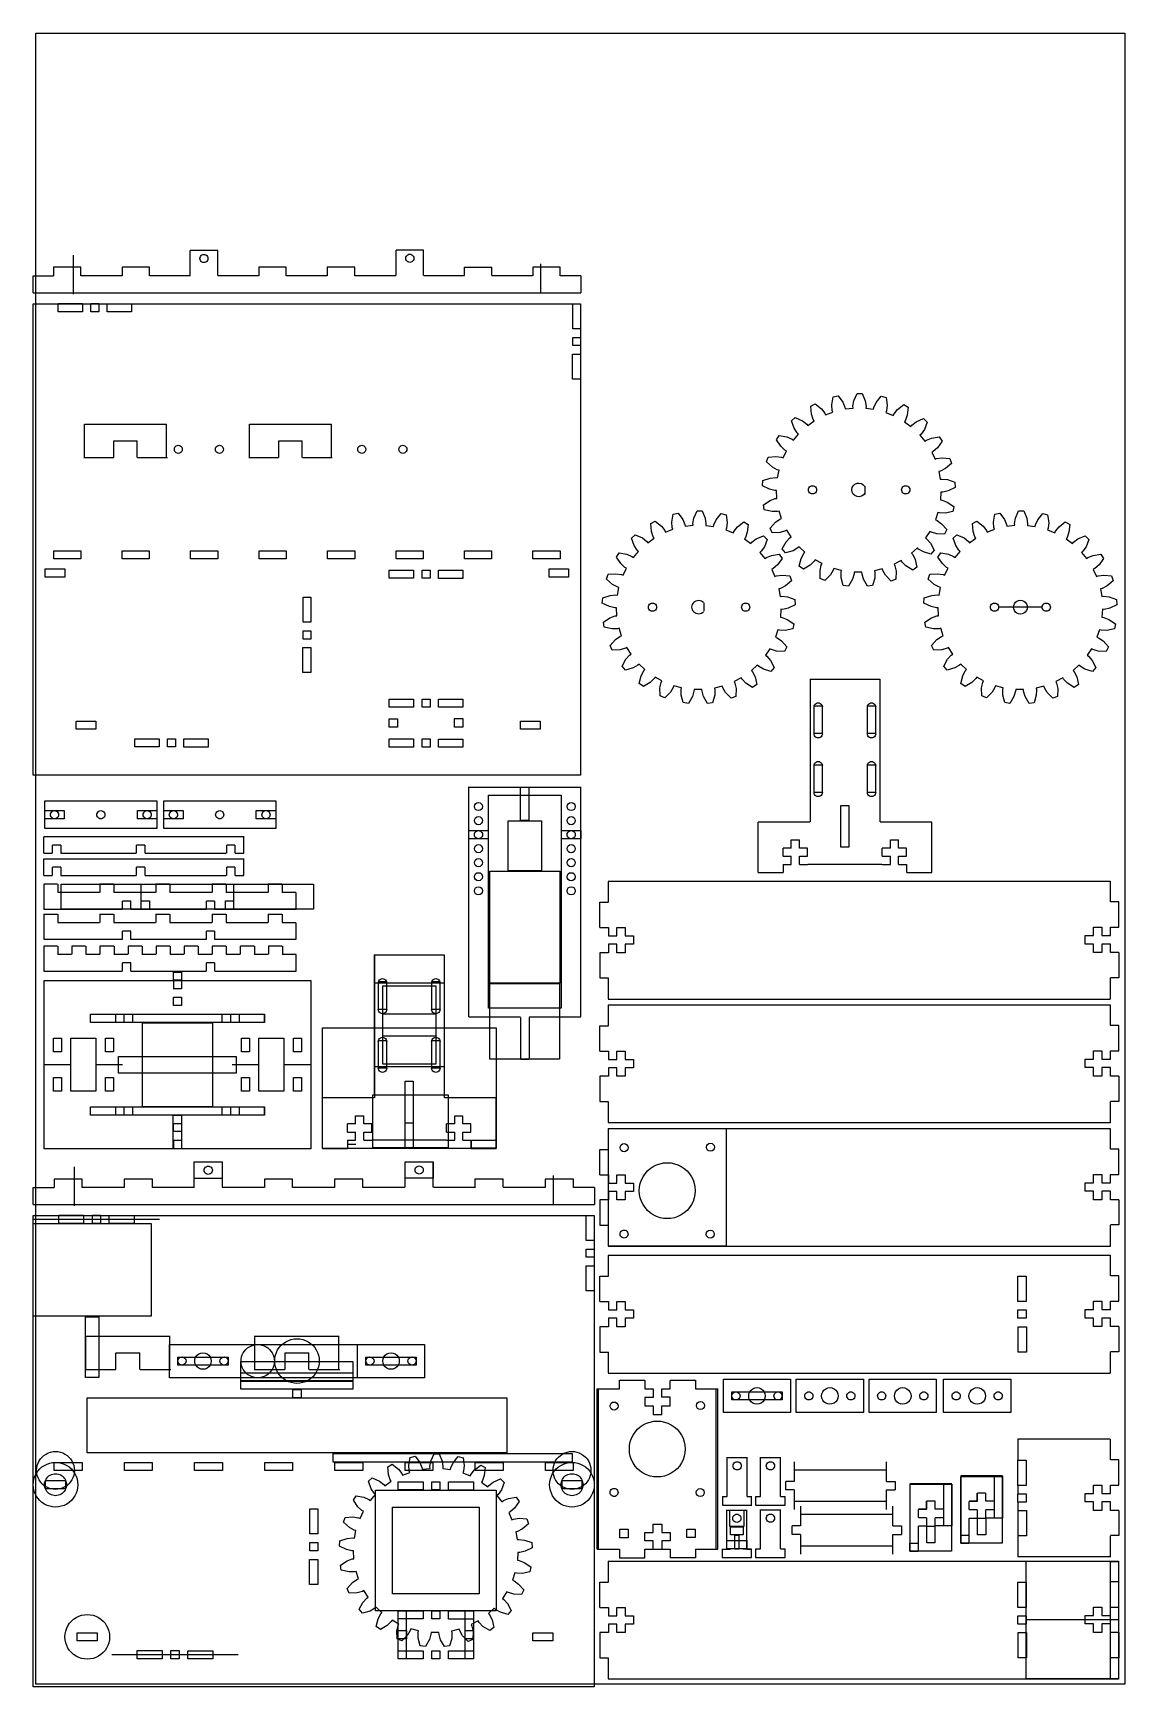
# Model space of a CAD drawing. Extents: x 5 to 394, y 5 to 594.
import ezdxf

# ---------------------------------------------------------------- set-up
doc = ezdxf.new("R2010")
doc.units = 0
for name, color, linetype in [('EarlyCut', 7, 'CONTINUOUS'), ('InfoOnly', 7, 'CONTINUOUS'), ('OuterCut', 7, 'CONTINUOUS')]:
    doc.layers.add(name, color=color, linetype=linetype)

msp = doc.modelspace()

# ---------------------------------------------------------------- linework, layer by layer
at = {"layer": 'EarlyCut', "color": 5}
for points in [[(19.302582, 514.896425), (19.302582, 501.040627)], [(13.9014, 497.681684), (22.58708, 497.681684), (22.58708, 494.779487), (13.9014, 494.779487), (13.9014, 497.681684)], [(25.609051, 497.682192), (28.441671, 497.682192), (28.441671, 494.778949), (25.609051, 494.778949), (25.609051, 497.682192)], [(31.414858, 497.631702), (40.100538, 497.631702), (40.100538, 494.729505), (31.414858, 494.729505), (31.414858, 497.631702)], [(200.088205, 497.631519), (200.088205, 488.729286), (197.256606, 488.729286), (197.256606, 497.631519), (200.088205, 497.631519)], [(200.088701, 485.63197), (200.088701, 482.728726), (197.256081, 482.728726), (197.256081, 485.63197), (200.088701, 485.63197)], [(200.039439, 479.68141), (200.039439, 470.779177), (197.20784, 470.779177), (197.20784, 479.68141), (200.039439, 479.68141)], [(23.320321, 442.822132), (23.320321, 454.72302)], [(23.320321, 454.680038), (52.59074, 454.680038)], [(52.508353, 442.822132), (52.508353, 454.72302)], [(82.078091, 442.822132), (82.078091, 454.72302)], [(82.078091, 454.680038), (111.348509, 454.680038)], [(111.266139, 442.822132), (111.266139, 454.72302)], [(33.822028, 442.813183), (33.822028, 448.747307)], [(33.829848, 448.739292), (42.131128, 448.739292)], [(42.138948, 442.813183), (42.138948, 448.747307)], [(92.579793, 442.813183), (92.579793, 448.747307)], [(92.587614, 448.739292), (100.888893, 448.739292)], [(100.896713, 442.813183), (100.896713, 448.747307)], [(23.098034, 442.822104), (33.733847, 442.822104)], [(42.227122, 442.822104), (52.862917, 442.822104)], [(58.167143, 445.779945), (58.167143, 445.779945)], [(72.802358, 445.779945), (72.802358, 445.779945)], [(81.855795, 442.822104), (92.491616, 442.822104)], [(100.984891, 442.822104), (111.620684, 442.822104)], [(123.522259, 445.77998), (123.522259, 445.77998)], [(138.157469, 445.779945), (138.157469, 445.779945)], [(284.147835, 431.331065), (284.147835, 431.331065)], [(301.306653, 432.643828), (301.306653, 429.740602)], [(317.361843, 431.331065), (317.361843, 431.331065)], [(12.364735, 409.648561), (22.026043, 409.648561), (22.026043, 406.746416), (12.364735, 406.746416), (12.364735, 409.648561)], [(36.756738, 409.648561), (46.418046, 409.648561), (46.418046, 406.746416), (36.756738, 406.746416), (36.756738, 409.648561)], [(61.148743, 409.648561), (70.810051, 409.648561), (70.810051, 406.746416), (61.148743, 406.746416), (61.148743, 409.648561)], [(85.540748, 409.648561), (95.202056, 409.648561), (95.202056, 406.746416), (85.540748, 406.746416), (85.540748, 409.648561)], [(109.932756, 409.648561), (119.594064, 409.648561), (119.594064, 406.746416), (109.932756, 406.746416), (109.932756, 409.648561)], [(134.324756, 409.648561), (143.986064, 409.648561), (143.986064, 406.746416), (134.324756, 406.746416), (134.324756, 409.648561)], [(158.716751, 409.648561), (168.378059, 409.648561), (168.378059, 406.746416), (158.716751, 406.746416), (158.716751, 409.648561)], [(183.108759, 409.648561), (192.770067, 409.648561), (192.770067, 406.746416), (183.108759, 406.746416), (183.108759, 409.648561)], [(9.337639, 403.201026), (16.272006, 403.201026), (16.272006, 400.293794), (9.337639, 400.293794), (9.337639, 403.201026)], [(131.885515, 402.781273), (140.571195, 402.781273), (140.571195, 399.879075), (131.885515, 399.879075), (131.885515, 402.781273)], [(143.593166, 402.781781), (146.425786, 402.781781), (146.425786, 399.878537), (143.593166, 399.878537), (143.593166, 402.781781)], [(149.398973, 402.731291), (158.084653, 402.731291), (158.084653, 399.829094), (149.398973, 399.829094), (149.398973, 402.731291)], [(188.86277, 403.200963), (195.797127, 403.200963), (195.797127, 400.293731), (188.86277, 400.293731), (188.86277, 403.200963)], [(104.007992, 393.105744), (104.007992, 384.20351), (101.176393, 384.20351), (101.176393, 393.105744), (104.007992, 393.105744)], [(227.138946, 389.562176), (227.138946, 389.562176)], [(243.919999, 391.053687), (243.919999, 388.103271)], [(260.352954, 389.562176), (260.352954, 389.562176)], [(349.007204, 389.562176), (349.007204, 389.562176)], [(359.20598, 389.562174), (359.20598, 389.562174)], [(367.429632, 389.562176), (367.429632, 389.562176)], [(104.008488, 381.106194), (104.008488, 378.202951), (101.175868, 378.202951), (101.175868, 381.106194), (104.008488, 381.106194)], [(103.959226, 375.155635), (103.959226, 366.253402), (101.127627, 366.253402), (101.127627, 375.155635), (103.959226, 375.155635)], [(131.885515, 356.855815), (140.571195, 356.855815), (140.571195, 353.953618), (131.885515, 353.953618), (131.885515, 356.855815)], [(143.593166, 356.856323), (146.425786, 356.856323), (146.425786, 353.95308), (143.593166, 353.95308), (143.593166, 356.856323)], [(149.398973, 356.805833), (158.084653, 356.805833), (158.084653, 353.903636), (149.398973, 353.903636), (149.398973, 356.805833)], [(283.284986, 354.431535), (286.159414, 354.431535), (286.159414, 344.557108), (283.284986, 344.557108), (283.284986, 354.431535)], [(302.285005, 354.431535), (305.159432, 354.431535), (305.159432, 344.557108), (302.285005, 344.557108), (302.285005, 354.431535)], [(20.382344, 349.014), (27.316711, 349.014), (27.316711, 346.106768), (20.382344, 346.106768), (20.382344, 349.014)], [(131.896336, 349.799418), (134.823376, 349.799418), (134.823376, 346.7994), (131.896336, 346.7994), (131.896336, 349.799418)], [(155.156713, 349.859309), (158.083749, 349.859309), (158.083749, 346.859292), (155.156713, 346.859292), (155.156713, 349.859309)], [(178.686315, 349.014), (185.620682, 349.014), (185.620682, 346.106768), (178.686315, 346.106768), (178.686315, 349.014)], [(41.238325, 342.680696), (49.924005, 342.680696), (49.924005, 339.778499), (41.238325, 339.778499), (41.238325, 342.680696)], [(52.945977, 342.681204), (55.778596, 342.681204), (55.778596, 339.777961), (52.945977, 339.777961), (52.945977, 342.681204)], [(58.751784, 342.630714), (67.437463, 342.630714), (67.437463, 339.728517), (58.751784, 339.728517), (58.751784, 342.630714)], [(131.885515, 342.630686), (140.571195, 342.630686), (140.571195, 339.728489), (131.885515, 339.728489), (131.885515, 342.630686)], [(143.593166, 342.631194), (146.425786, 342.631194), (146.425786, 339.727951), (143.593166, 339.727951), (143.593166, 342.631194)], [(149.398973, 342.580704), (158.084653, 342.580704), (158.084653, 339.678507), (149.398973, 339.678507), (149.398973, 342.580704)], [(283.284986, 333.431526), (286.159414, 333.431526), (286.159414, 323.557099), (283.284986, 323.557099), (283.284986, 333.431526)], [(302.285005, 333.431526), (305.159432, 333.431526), (305.159432, 323.557099), (302.285005, 323.557099), (302.285005, 333.431526)], [(165.126062, 318.558658), (165.126062, 318.558658)], [(167.238474, 322.598181), (193.110416, 322.598181), (193.110416, 246.726239), (167.238474, 246.726239), (167.238474, 322.598181)], [(198.176056, 318.558658), (198.176056, 318.558658)], [(292.805612, 318.93155), (295.67978, 318.93155), (295.67978, 304.057381), (292.805612, 304.057381), (292.805612, 318.93155)], [(14.11779, 315.64429), (14.11779, 315.64429)], [(30.617788, 315.644282), (30.617788, 315.644282)], [(47.11778, 315.64429), (47.11778, 315.64429)], [(56.451123, 315.64429), (56.451123, 315.64429)], [(72.951121, 315.644282), (72.951121, 315.644282)], [(89.451114, 315.64429), (89.451114, 315.64429)], [(165.126062, 313.558657), (165.126062, 313.558657)], [(198.176056, 313.558657), (198.176056, 313.558657)], [(165.126062, 308.558881), (165.126062, 308.558881)], [(198.176056, 308.558881), (198.176056, 308.558881)], [(275.140262, 303.748553), (275.140262, 306.650192)], [(275.140262, 303.748553), (275.140262, 306.650192)], [(275.140262, 306.650192), (278.041902, 306.650192)], [(278.041902, 303.748553), (278.041902, 306.650192)], [(310.435046, 303.748553), (310.435046, 306.650192)], [(310.435046, 303.748553), (310.435046, 306.650192)], [(310.435046, 306.650192), (313.336686, 306.650192)], [(313.336686, 303.748553), (313.336686, 306.650192)], [(8.80875, 301.952999), (11.797861, 301.952999)], [(11.864686, 304.85461), (11.864686, 301.95139)], [(14.866286, 304.85461), (11.96306, 304.85461)], [(14.880933, 301.952999), (41.781301, 301.952999)], [(14.96466, 301.95139), (14.96466, 304.85461)], [(41.780243, 304.85461), (41.780243, 301.95139)], [(44.781843, 304.85461), (41.878617, 304.85461)], [(44.880217, 301.95139), (44.880217, 304.85461)], [(44.880945, 301.952999), (73.781288, 301.952999)], [(73.880387, 304.85462), (73.880387, 301.9514)], [(76.881987, 304.85462), (73.978762, 304.85462)], [(76.980361, 301.9514), (76.980361, 304.85462)], [(77.047189, 301.952999), (80.0363, 301.952999)], [(165.126062, 303.558657), (165.126062, 303.558657)], [(198.176056, 303.558657), (198.176056, 303.558657)], [(275.140262, 303.748553), (272.238622, 303.748553)], [(272.238622, 300.846913), (272.238622, 303.748553)], [(275.140262, 303.748553), (272.238622, 303.748553)], [(272.238622, 300.846913), (272.238622, 303.748553)], [(272.238622, 300.846913), (275.140262, 300.846913)], [(272.238622, 300.846913), (275.140262, 300.846913)], [(275.140262, 297.945274), (275.140262, 300.846913)], [(275.140262, 297.945274), (275.140262, 300.846913)], [(280.943541, 303.748553), (278.041902, 303.748553)], [(278.041902, 300.846913), (280.943541, 300.846913)], [(278.041902, 297.945274), (278.041902, 300.846913)], [(280.943541, 300.846913), (280.943541, 303.748553)], [(310.435046, 303.748553), (307.533407, 303.748553)], [(307.533407, 300.846913), (307.533407, 303.748553)], [(310.435046, 303.748553), (307.533407, 303.748553)], [(307.533407, 300.846913), (307.533407, 303.748553)], [(307.533407, 300.846913), (310.435046, 300.846913)], [(307.533407, 300.846913), (310.435046, 300.846913)], [(310.435046, 297.945274), (310.435046, 300.846913)], [(310.435046, 297.945274), (310.435046, 300.846913)], [(316.238326, 303.748553), (313.336686, 303.748553)], [(313.336686, 300.846913), (316.238326, 300.846913)], [(313.336686, 297.945274), (313.336686, 300.846913)], [(316.238326, 300.846913), (316.238326, 303.748553)], [(11.864686, 296.952388), (11.864686, 294.049168)], [(14.866286, 296.952388), (11.96306, 296.952388)], [(14.96466, 294.049168), (14.96466, 296.952388)], [(41.780243, 296.952388), (41.780243, 294.049168)], [(44.781843, 296.952388), (41.878617, 296.952388)], [(44.880217, 294.049168), (44.880217, 296.952388)], [(73.880387, 296.952398), (73.880387, 294.049178)], [(76.881987, 296.952398), (73.978762, 296.952398)], [(76.980361, 294.049178), (76.980361, 296.952398)], [(165.126062, 298.558656), (165.126062, 298.558656)], [(198.176056, 298.558656), (198.176056, 298.558656)], [(272.238617, 297.945274), (272.238617, 295.043634)], [(272.238622, 297.945274), (275.140262, 297.945274)], [(272.238622, 297.945274), (275.140262, 297.945274)], [(278.041902, 297.945274), (280.943541, 297.945274)], [(307.44318, 297.945528), (281.042257, 297.945528)], [(307.533407, 297.945274), (310.435046, 297.945274)], [(307.533407, 297.945274), (310.435046, 297.945274)], [(313.336686, 297.945274), (316.238326, 297.945274)], [(316.238326, 297.945274), (316.238326, 295.043634)], [(8.796058, 290.9016), (8.796058, 287.99838)], [(8.802087, 290.999982), (13.680135, 290.999982)], [(8.80875, 294.050776), (11.797861, 294.050776)], [(13.791111, 290.9016), (13.791111, 287.99838)], [(14.880933, 294.050776), (41.781301, 294.050776)], [(28.784869, 290.9016), (28.784869, 287.99838)], [(28.790901, 290.999982), (33.668948, 290.999982)], [(33.779923, 290.9016), (33.779923, 287.99838)], [(44.880945, 294.050776), (73.781288, 294.050776)], [(48.773682, 290.9016), (48.773682, 287.99838)], [(48.779713, 290.999982), (53.657761, 290.999982)], [(53.768736, 290.9016), (53.768736, 287.99838)], [(68.762496, 290.9016), (68.762496, 287.99838)], [(68.768527, 290.999982), (73.646575, 290.999982)], [(73.75755, 290.9016), (73.75755, 287.99838)], [(77.047189, 294.050776), (80.0363, 294.050776)], [(88.751308, 290.9016), (88.751308, 287.99838)], [(88.757339, 290.999982), (93.635387, 290.999982)], [(93.746362, 290.9016), (93.746362, 287.99838)], [(165.126062, 293.558657), (165.126062, 293.558657)], [(198.176056, 293.558657), (198.176056, 293.558657)], [(209.8666, 292.009745), (388.754874, 292.009745)], [(209.932623, 291.920196), (209.932623, 284.585749)], [(209.932623, 291.920196), (209.932623, 284.585749)], [(388.772654, 291.960695), (388.772654, 284.626248)], [(388.772654, 291.960695), (388.772654, 284.626248)], [(13.785185, 288.049829), (28.685848, 288.049829)], [(33.774, 288.049829), (48.674661, 288.049829)], [(36.774682, 284.901612), (36.774682, 281.998392)], [(39.776281, 284.901612), (36.873056, 284.901612)], [(39.874656, 281.998392), (39.874656, 284.901612)], [(53.762812, 288.049829), (68.663474, 288.049829)], [(66.690237, 284.901612), (66.690237, 281.998392)], [(69.691837, 284.901612), (66.788611, 284.901612)], [(69.790211, 281.998392), (69.790211, 284.901612)], [(73.751626, 288.049829), (88.652288, 288.049829)], [(93.707215, 288.049829), (98.673993, 288.049829)], [(165.126062, 288.558656), (165.126062, 288.558656)], [(198.176056, 288.558656), (198.176056, 288.558656)], [(206.96, 275.517751), (206.96, 284.517761), (209.959999, 284.517761)], [(391.810005, 275.606679), (391.810005, 284.606661), (388.810005, 284.606661)], [(391.810005, 275.606679), (391.810005, 284.606661), (388.810005, 284.606661)], [(8.796058, 280.177155), (8.796058, 277.273935)], [(8.802087, 280.275538), (13.680135, 280.275538)], [(8.841936, 282), (36.740104, 282)], [(13.785185, 277.325384), (28.685848, 277.325384)], [(13.791111, 280.177155), (13.791111, 277.273935)], [(28.784869, 280.177155), (28.784869, 277.273935)], [(28.790901, 280.275538), (33.668948, 280.275538)], [(33.774, 277.325384), (48.674661, 277.325384)], [(33.779923, 280.177155), (33.779923, 277.273935)], [(39.790929, 282), (66.691296, 282)], [(48.773682, 280.177155), (48.773682, 277.273935)], [(48.779713, 280.275538), (53.657761, 280.275538)], [(53.762812, 277.325384), (68.663474, 277.325384)], [(53.768736, 280.177155), (53.768736, 277.273935)], [(68.762496, 280.177155), (68.762496, 277.273935)], [(68.768527, 280.275538), (73.646575, 280.275538)], [(69.790939, 282), (98.691282, 282)], [(73.751626, 277.325384), (88.652288, 277.325384)], [(73.75755, 280.177155), (73.75755, 277.273935)], [(88.751308, 280.177155), (88.751308, 277.273935)], [(88.757339, 280.275538), (93.635387, 280.275538)], [(93.707215, 277.325384), (98.673993, 277.325384)], [(93.746362, 280.177155), (93.746362, 277.273935)], [(8.841936, 271.275556), (36.740104, 271.275556)], [(36.774682, 274.177167), (36.774682, 271.273947)], [(39.776281, 274.177167), (36.873056, 274.177167)], [(39.790929, 271.275556), (66.691296, 271.275556)], [(39.874656, 271.273947), (39.874656, 274.177167)], [(66.690237, 274.177167), (66.690237, 271.273947)], [(69.691837, 274.177167), (66.788611, 274.177167)], [(69.790211, 271.273947), (69.790211, 274.177167)], [(69.790939, 271.275556), (98.691282, 271.275556)], [(206.96, 275.517751), (209.959999, 275.517751), (209.959999, 272.517757), (212.959999, 272.517757), (212.959999, 275.517751), (215.959999, 275.517751), (215.959999, 272.517757), (218.959998, 272.517757), (218.959998, 269.517763), (215.959999, 269.517763), (215.959999, 266.517741), (212.959999, 266.517741), (212.959999, 269.517763), (209.959999, 269.517763), (209.959999, 266.517741), (206.96, 266.517741)], [(391.810005, 266.606669), (388.810005, 266.606669), (388.810005, 269.606663), (385.810005, 269.606663), (385.810005, 266.606669), (382.810005, 266.606669), (382.810005, 269.606663), (379.810005, 269.606663), (379.810005, 272.606657), (382.810005, 272.606657), (382.810005, 275.606679), (385.810005, 275.606679), (385.810005, 272.606657), (388.810005, 272.606657), (388.810005, 275.606679), (391.810005, 275.606679)], [(391.810005, 266.606669), (388.810005, 266.606669), (388.810005, 269.606663), (385.810005, 269.606663), (385.810005, 266.606669), (382.810005, 266.606669), (382.810005, 269.606663), (379.810005, 269.606663), (379.810005, 272.606657), (382.810005, 272.606657), (382.810005, 275.606679), (385.810005, 275.606679), (385.810005, 272.606657), (388.810005, 272.606657), (388.810005, 275.606679), (391.810005, 275.606679)], [(8.796058, 268.888266), (8.796058, 265.985046)], [(8.802087, 268.986649), (13.680135, 268.986649)], [(13.751962, 266.036496), (18.71874, 266.036496)], [(13.791111, 268.888266), (13.791111, 265.985046)], [(18.840298, 268.888266), (18.840298, 265.985046)], [(18.846327, 268.986649), (23.724376, 268.986649)], [(23.796202, 266.036496), (28.762983, 266.036496)], [(23.835352, 268.888266), (23.835352, 265.985046)], [(28.840941, 268.888266), (28.840941, 265.985046)], [(28.84697, 268.986649), (33.725019, 268.986649)], [(33.796845, 266.036496), (38.763626, 266.036496)], [(33.835994, 268.888266), (33.835994, 265.985046)], [(38.841584, 268.888266), (38.841584, 265.985046)], [(38.847613, 268.986649), (43.725662, 268.986649)], [(43.797488, 266.036496), (48.764268, 266.036496)], [(43.836637, 268.888266), (43.836637, 265.985046)], [(48.842228, 268.888266), (48.842228, 265.985046)], [(48.848257, 268.986649), (53.726306, 268.986649)], [(53.798131, 266.036496), (58.764912, 266.036496)], [(53.837281, 268.888266), (53.837281, 265.985046)], [(58.842871, 268.888266), (58.842871, 265.985046)], [(58.8489, 268.986649), (63.726949, 268.986649)], [(63.798775, 266.036496), (68.765555, 266.036496)], [(63.837924, 268.888266), (63.837924, 265.985046)], [(68.843514, 268.888266), (68.843514, 265.985046)], [(68.849543, 268.986649), (73.727592, 268.986649)], [(73.799418, 266.036496), (78.766199, 266.036496)], [(73.838568, 268.888266), (73.838568, 265.985046)], [(78.844157, 268.888266), (78.844157, 265.985046)], [(78.850186, 268.986649), (83.728235, 268.986649)], [(83.800061, 266.036496), (88.766842, 266.036496)], [(83.839211, 268.888266), (83.839211, 265.985046)], [(88.844801, 268.888266), (88.844801, 265.985046)], [(88.85083, 268.986649), (93.728879, 268.986649)], [(93.800704, 266.036496), (98.767485, 266.036496)], [(93.839854, 268.888266), (93.839854, 265.985046)], [(206.96, 266.517741), (206.96, 257.517759), (209.959999, 257.517759)], [(391.810005, 266.606669), (391.810005, 257.606659), (388.810005, 257.606659)], [(391.810005, 266.606669), (391.810005, 257.606659), (388.810005, 257.606659)], [(8.841936, 259.986667), (36.740104, 259.986667)], [(36.774682, 262.888278), (36.774682, 259.985058)], [(39.776281, 262.888278), (36.873056, 262.888278)], [(39.790929, 259.986667), (66.691296, 259.986667)], [(39.874656, 259.985058), (39.874656, 262.888278)], [(66.690237, 262.888278), (66.690237, 259.985058)], [(69.691837, 262.888278), (66.788611, 262.888278)], [(69.790211, 259.985058), (69.790211, 262.888278)], [(69.790939, 259.986667), (98.691282, 259.986667)], [(57.891107, 253.682839), (54.891105, 253.682839)], [(54.991107, 256.58445), (54.991107, 253.584428)], [(57.89192, 256.585268), (57.89192, 253.68202)], [(128.062787, 256.21821), (130.937214, 256.21821), (130.937214, 246.343783), (128.062787, 246.343783), (128.062787, 256.21821)], [(147.062788, 256.21821), (149.937215, 256.21821), (149.937215, 246.343783), (147.062788, 246.343783), (147.062788, 256.21821)], [(209.932623, 257.437721), (209.932623, 250.103273)], [(209.932623, 257.437721), (209.932623, 250.103273)], [(388.772657, 257.570745), (388.772657, 249.970756)], [(388.772657, 257.570745), (388.772657, 249.970756)], [(54.989496, 250.636052), (57.892722, 250.636052), (57.892722, 247.732826), (54.989496, 247.732826), (54.989496, 250.636052)], [(209.8666, 247.983079), (388.754874, 247.983079)], [(209.932623, 247.89353), (209.932623, 240.559082)], [(209.932623, 247.89353), (209.932623, 240.559082)], [(388.772654, 247.934028), (388.772654, 240.599581)], [(388.772654, 247.934028), (388.772654, 240.599581)], [(25.49002, 244.585546), (34.392201, 244.585546), (34.392201, 241.683366), (25.49002, 241.683366), (25.49002, 244.585546)], [(37.491097, 244.586054), (40.394323, 244.586054), (40.394323, 241.682829), (37.491097, 241.682829), (37.491097, 244.586054)], [(72.387897, 244.586054), (75.291123, 244.586054), (75.291123, 241.682829), (72.387897, 241.682829), (72.387897, 244.586054)], [(78.490016, 244.585546), (87.392196, 244.585546), (87.392196, 241.683366), (78.490016, 241.683366), (78.490016, 244.585546)], [(12.25351, 236.072059), (15.128712, 236.072059), (15.128712, 231.196858), (12.25351, 231.196858), (12.25351, 236.072059)], [(18.493574, 236.087243), (27.399191, 236.087243), (27.399191, 217.181627), (18.493574, 217.181627), (18.493574, 236.087243)], [(30.764051, 236.072059), (33.639253, 236.072059), (33.639253, 231.196858), (30.764051, 231.196858), (30.764051, 236.072059)], [(79.237696, 236.072059), (82.112898, 236.072059), (82.112898, 231.196858), (79.237696, 231.196858), (79.237696, 236.072059)], [(85.477762, 236.087243), (94.383379, 236.087243), (94.383379, 217.181627), (85.477762, 217.181627), (85.477762, 236.087243)], [(97.748237, 236.072059), (100.623438, 236.072059), (100.623438, 231.196858), (97.748237, 231.196858), (97.748237, 236.072059)], [(206.96, 231.491084), (206.96, 240.491095), (209.959999, 240.491095)], [(391.810005, 231.580013), (391.810005, 240.579995), (388.810005, 240.579995)], [(391.810005, 231.580013), (391.810005, 240.579995), (388.810005, 240.579995)], [(128.062787, 235.218196), (130.937214, 235.218196), (130.937214, 225.343768), (128.062787, 225.343768), (128.062787, 235.218196)], [(147.062788, 235.218196), (149.937215, 235.218196), (149.937215, 225.343768), (147.062788, 225.343768), (147.062788, 235.218196)], [(206.96, 231.491084), (209.959999, 231.491084), (209.959999, 228.49109), (212.959999, 228.49109), (212.959999, 231.491084), (215.959999, 231.491084), (215.959999, 228.49109), (218.959998, 228.49109), (218.959998, 225.491096), (215.959999, 225.491096), (215.959999, 222.491074), (212.959999, 222.491074), (212.959999, 225.491096), (209.959999, 225.491096), (209.959999, 222.491074), (206.96, 222.491074)], [(391.810005, 222.580002), (388.810005, 222.580002), (388.810005, 225.579996), (385.810005, 225.579996), (385.810005, 222.580002), (382.810005, 222.580002), (382.810005, 225.579996), (379.810005, 225.579996), (379.810005, 228.57999), (382.810005, 228.57999), (382.810005, 231.580013), (385.810005, 231.580013), (385.810005, 228.57999), (388.810005, 228.57999), (388.810005, 231.580013), (391.810005, 231.580013)], [(391.810005, 222.580002), (388.810005, 222.580002), (388.810005, 225.579996), (385.810005, 225.579996), (385.810005, 222.580002), (382.810005, 222.580002), (382.810005, 225.579996), (379.810005, 225.579996), (379.810005, 228.57999), (382.810005, 228.57999), (382.810005, 231.580013), (385.810005, 231.580013), (385.810005, 228.57999), (388.810005, 228.57999), (388.810005, 231.580013), (391.810005, 231.580013)], [(35.470524, 229.605022), (77.411693, 229.605022), (77.411693, 223.66385), (35.470524, 223.66385), (35.470524, 229.605022)], [(178.723592, 228.5457), (181.625271, 228.5457)], [(12.25351, 222.072059), (15.128712, 222.072059), (15.128712, 217.196857), (12.25351, 217.196857), (12.25351, 222.072059)], [(30.764051, 222.072059), (33.639253, 222.072059), (33.639253, 217.196857), (30.764051, 217.196857), (30.764051, 222.072059)], [(79.237696, 222.072059), (82.112898, 222.072059), (82.112898, 217.196857), (79.237696, 217.196857), (79.237696, 222.072059)], [(97.748237, 222.072059), (100.623438, 222.072059), (100.623438, 217.196857), (97.748237, 217.196857), (97.748237, 222.072059)], [(137.58341, 220.718211), (140.457578, 220.718211), (140.457578, 205.844042), (137.58341, 205.844042), (137.58341, 220.718211)], [(206.96, 222.491074), (206.96, 213.491092), (209.959999, 213.491092)], [(391.810005, 222.580002), (391.810005, 213.579992), (388.810005, 213.579992)], [(391.810005, 222.580002), (391.810005, 213.579992), (388.810005, 213.579992)], [(209.932623, 213.411054), (209.932623, 206.076606)], [(209.932623, 213.411054), (209.932623, 206.076606)], [(388.772657, 213.544078), (388.772657, 205.944089)], [(388.772657, 213.544078), (388.772657, 205.944089)], [(25.49002, 211.585528), (34.392201, 211.585528), (34.392201, 208.683348), (25.49002, 208.683348), (25.49002, 211.585528)], [(37.491097, 211.586036), (40.394323, 211.586036), (40.394323, 208.68281), (37.491097, 208.68281), (37.491097, 211.586036)], [(72.387897, 211.586036), (75.291123, 211.586036), (75.291123, 208.68281), (72.387897, 208.68281), (72.387897, 211.586036)], [(78.490016, 211.585528), (87.392196, 211.585528), (87.392196, 208.683348), (78.490016, 208.683348), (78.490016, 211.585528)], [(119.91804, 205.53522), (119.91804, 208.436859)], [(119.91804, 205.53522), (119.91804, 208.436859)], [(119.91804, 208.436859), (122.819679, 208.436859)], [(122.819679, 205.53522), (122.819679, 208.436859)], [(155.21283, 205.53522), (155.21283, 208.436859)], [(155.21283, 205.53522), (155.21283, 208.436859)], [(155.21283, 208.436859), (158.114469, 208.436859)], [(158.114469, 205.53522), (158.114469, 208.436859)], [(54.989496, 205.686039), (57.892722, 205.686039), (57.892722, 202.782813), (54.989496, 202.782813), (54.989496, 205.686039)], [(119.91804, 205.53522), (117.0164, 205.53522)], [(117.0164, 202.63358), (117.0164, 205.53522)], [(119.91804, 205.53522), (117.0164, 205.53522)], [(117.0164, 202.63358), (117.0164, 205.53522)], [(117.0164, 202.63358), (119.91804, 202.63358)], [(117.0164, 202.63358), (119.91804, 202.63358)], [(119.91804, 199.73194), (119.91804, 202.63358)], [(119.91804, 199.73194), (119.91804, 202.63358)], [(125.721319, 205.53522), (122.819679, 205.53522)], [(122.819679, 202.63358), (125.721319, 202.63358)], [(122.819679, 199.73194), (122.819679, 202.63358)], [(125.721319, 202.63358), (125.721319, 205.53522)], [(155.21283, 205.53522), (152.31119, 205.53522)], [(152.31119, 202.63358), (152.31119, 205.53522)], [(155.21283, 205.53522), (152.31119, 205.53522)], [(152.31119, 202.63358), (152.31119, 205.53522)], [(152.31119, 202.63358), (155.21283, 202.63358)], [(152.31119, 202.63358), (155.21283, 202.63358)], [(155.21283, 199.73194), (155.21283, 202.63358)], [(155.21283, 199.73194), (155.21283, 202.63358)], [(161.016109, 205.53522), (158.114469, 205.53522)], [(158.114469, 202.63358), (161.016109, 202.63358)], [(158.114469, 199.73194), (158.114469, 202.63358)], [(161.016109, 202.63358), (161.016109, 205.53522)], [(209.8666, 203.956412), (388.754874, 203.956412)], [(209.932623, 203.866863), (209.932623, 196.532415)], [(209.932623, 203.866863), (209.932623, 196.532415)], [(388.772654, 203.907362), (388.772654, 196.572914)], [(388.772654, 203.907362), (388.772654, 196.572914)], [(57.891107, 199.684471), (54.891105, 199.684471)], [(54.991107, 199.684471), (54.991107, 196.684448)], [(57.89192, 199.586878), (57.89192, 196.68363)], [(117.016395, 199.73194), (117.016395, 196.830301)], [(117.0164, 199.73194), (119.91804, 199.73194)], [(117.0164, 199.73194), (119.91804, 199.73194)], [(122.819679, 199.73194), (125.721319, 199.73194)], [(152.220964, 199.732194), (125.820035, 199.732194)], [(152.31119, 199.73194), (155.21283, 199.73194)], [(152.31119, 199.73194), (155.21283, 199.73194)], [(158.114469, 199.73194), (161.016109, 199.73194)], [(161.016115, 199.73194), (161.016115, 196.830301)], [(206.96, 187.464418), (206.96, 196.464428), (209.959999, 196.464428)], [(216.979044, 197.083438), (216.979044, 197.083438)], [(247.765044, 197.254488), (247.765044, 197.254488)], [(391.810005, 187.553346), (391.810005, 196.553328), (388.810005, 196.553328)], [(391.810005, 187.553346), (391.810005, 196.553328), (388.810005, 196.553328)], [(19.659721, 190.216013), (19.659721, 176.360303)], [(206.96, 187.464418), (209.959999, 187.464418), (209.959999, 184.464424), (212.959999, 184.464424), (212.959999, 187.464418), (215.959999, 187.464418), (215.959999, 184.464424), (218.959998, 184.464424), (218.959998, 181.46443), (215.959999, 181.46443), (215.959999, 178.464408), (212.959999, 178.464408), (212.959999, 181.46443), (209.959999, 181.46443), (209.959999, 178.464408), (206.96, 178.464408)], [(391.810005, 178.553336), (388.810005, 178.553336), (388.810005, 181.55333), (385.810005, 181.55333), (385.810005, 178.553336), (382.810005, 178.553336), (382.810005, 181.55333), (379.810005, 181.55333), (379.810005, 184.553324), (382.810005, 184.553324), (382.810005, 187.553346), (385.810005, 187.553346), (385.810005, 184.553324), (388.810005, 184.553324), (388.810005, 187.553346), (391.810005, 187.553346)], [(391.810005, 178.553336), (388.810005, 178.553336), (388.810005, 181.55333), (385.810005, 181.55333), (385.810005, 178.553336), (382.810005, 178.553336), (382.810005, 181.55333), (379.810005, 181.55333), (379.810005, 184.553324), (382.810005, 184.553324), (382.810005, 187.553346), (385.810005, 187.553346), (385.810005, 184.553324), (388.810005, 184.553324), (388.810005, 187.553346), (391.810005, 187.553346)], [(206.96, 178.464408), (206.96, 169.464426), (209.959999, 169.464426)], [(240.891116, 181.768782), (240.891116, 181.768782)], [(391.810005, 178.553336), (391.810005, 169.553326), (388.810005, 169.553326)], [(391.810005, 178.553336), (391.810005, 169.553326), (388.810005, 169.553326)], [(14.123906, 173.001076), (23.026086, 173.001076), (23.026086, 170.098896), (14.123906, 170.098896), (14.123906, 173.001076)], [(26.123383, 173.001584), (29.026609, 173.001584), (29.026609, 170.098358), (26.123383, 170.098358), (26.123383, 173.001584)], [(32.073907, 172.951095), (40.976087, 172.951095), (40.976087, 170.048915), (32.073907, 170.048915), (32.073907, 172.951095)], [(204.951245, 172.951198), (204.951245, 164.049018), (202.049065, 164.049018), (202.049065, 172.951198), (204.951245, 172.951198)], [(209.932623, 169.384387), (209.932623, 162.04994)], [(209.932623, 169.384387), (209.932623, 162.04994)], [(216.988044, 166.303439), (216.988045, 166.303439)], [(247.66722, 166.283029), (247.66722, 166.283029)], [(388.772657, 169.517411), (388.772657, 161.917422)], [(388.772657, 169.517411), (388.772657, 161.917422)], [(204.951753, 160.951721), (204.951753, 158.048495), (202.048527, 158.048495), (202.048527, 160.951721), (204.951753, 160.951721)], [(204.901264, 155.001197), (204.901264, 146.099017), (201.999084, 146.099017), (201.999084, 155.001197), (204.901264, 155.001197)], [(209.8666, 158.800856), (388.754874, 158.800856)], [(209.932623, 158.711307), (209.932623, 151.37686)], [(388.772654, 158.751806), (388.772654, 151.417359)], [(206.96, 142.308862), (206.96, 151.308872), (209.959999, 151.308872)], [(355.860005, 151.308872), (358.860005, 151.308872), (358.860005, 142.308873), (355.860005, 142.308873), (355.860005, 151.308872)], [(391.810005, 142.39779), (391.810005, 151.397772), (388.810005, 151.397772)], [(206.96, 142.308862), (209.959999, 142.308862), (209.959999, 139.308868), (212.959999, 139.308868), (212.959999, 142.308862), (215.959999, 142.308862), (215.959999, 139.308868), (218.959998, 139.308868), (218.959998, 136.308874), (215.959999, 136.308874), (215.959999, 133.308852), (212.959999, 133.308852), (212.959999, 136.308874), (209.959999, 136.308874), (209.959999, 133.308852), (206.96, 133.308852)], [(391.810005, 133.39778), (388.810005, 133.39778), (388.810005, 136.397774), (385.810005, 136.397774), (385.810005, 133.39778), (382.810005, 133.39778), (382.810005, 136.397774), (379.810005, 136.397774), (379.810005, 139.397768), (382.810005, 139.397768), (382.810005, 142.39779), (385.810005, 142.39779), (385.810005, 139.397768), (388.810005, 139.397768), (388.810005, 142.39779), (391.810005, 142.39779)], [(355.860005, 139.308896), (358.860005, 139.308896), (358.860005, 136.308897), (355.860005, 136.308897), (355.860005, 139.308896)], [(23.777604, 118.142145), (23.777604, 130.042976)], [(23.777604, 129.999994), (53.777602, 129.999994)], [(53.693159, 118.142145), (53.693159, 130.042976)], [(84.000001, 118.142145), (84.000001, 130.042976)], [(84.000001, 129.999994), (114.000001, 129.999994)], [(113.915557, 118.142145), (113.915557, 130.042976)], [(206.96, 133.308852), (206.96, 124.30887), (209.959999, 124.30887)], [(355.909986, 133.30888), (358.909986, 133.30888), (358.909986, 124.30888), (355.909986, 124.30888), (355.909986, 133.30888)], [(391.810005, 133.39778), (391.810005, 124.39777), (388.810005, 124.39777)], [(34.541048, 118.132945), (34.541048, 124.067034)], [(34.549063, 124.059019), (43.057262, 124.059019)], [(43.065277, 118.132945), (43.065277, 124.067034)], [(94.763447, 118.132945), (94.763447, 124.067034)], [(94.771462, 124.059019), (103.279661, 124.059019)], [(103.287676, 118.132945), (103.287676, 124.067034)], [(209.932623, 124.228832), (209.932623, 116.894384)], [(388.772657, 124.361856), (388.772657, 116.761867)], [(23.549774, 118.142117), (34.450675, 118.142117)], [(43.155653, 118.142117), (54.056554, 118.142117)], [(59.492984, 121.100003), (59.492984, 121.100003)], [(74.492982, 121.100006), (74.492982, 121.100006)], [(83.772172, 118.142117), (94.673073, 118.142117)], [(103.378051, 118.142117), (114.278952, 118.142117)], [(126.477176, 121.099989), (126.477176, 121.099989)], [(141.477177, 121.100003), (141.477177, 121.100003)], [(256.863842, 108.682212), (256.863842, 108.682212)], [(265.863048, 108.682213), (265.863048, 108.682213)], [(271.863843, 108.682225), (271.863843, 108.682225)], [(282.828287, 108.682212), (282.828287, 108.682212)], [(291.827493, 108.682213), (291.827493, 108.682213)], [(297.828287, 108.682225), (297.828287, 108.682225)], [(308.792731, 108.682212), (308.792731, 108.682212)], [(317.791926, 108.682213), (317.791926, 108.682213)], [(323.792732, 108.682225), (323.792732, 108.682225)], [(335.32162, 108.682212), (335.32162, 108.682212)], [(344.320815, 108.682213), (344.320815, 108.682213)], [(350.321621, 108.682225), (350.321621, 108.682225)], [(213.425068, 105.078994), (213.425068, 105.078994)], [(244.211067, 105.250043), (244.211067, 105.250043)], [(237.337139, 89.764338), (237.337139, 89.764338)], [(388.758543, 93.243315), (355.871921, 93.243315)], [(388.772654, 93.276251), (388.772654, 85.941803)], [(12.548937, 84.968757), (22.451064, 84.968757), (22.451064, 82.06663), (12.548937, 82.06663), (12.548937, 84.968757)], [(37.548939, 84.968757), (47.451066, 84.968757), (47.451066, 82.06663), (37.548939, 82.06663), (37.548939, 84.968757)], [(62.548942, 84.968757), (72.451069, 84.968757), (72.451069, 82.06663), (62.548942, 82.06663), (62.548942, 84.968757)], [(87.548946, 84.968757), (97.451073, 84.968757), (97.451073, 82.06663), (87.548946, 82.06663), (87.548946, 84.968757)], [(112.548952, 84.968757), (122.451079, 84.968757), (122.451079, 82.06663), (112.548952, 82.06663), (112.548952, 84.968757)], [(137.54895, 84.968757), (147.451077, 84.968757), (147.451077, 82.06663), (137.54895, 82.06663), (137.54895, 84.968757)], [(162.548943, 84.968757), (172.45107, 84.968757), (172.45107, 82.06663), (162.548943, 82.06663), (162.548943, 84.968757)], [(187.548949, 84.968757), (197.451076, 84.968757), (197.451076, 82.06663), (187.548949, 82.06663), (187.548949, 84.968757)], [(252.286254, 86.714979), (259.391514, 86.714979)], [(252.287588, 72.817454), (252.287588, 86.809834)], [(257.302305, 83.763641), (257.302305, 83.763641)], [(259.390179, 72.817454), (259.390179, 86.809834)], [(264.139587, 86.714979), (271.244847, 86.714979)], [(264.140922, 72.817454), (264.140922, 86.809834)], [(269.155638, 83.763641), (269.155638, 83.763641)], [(271.243512, 72.817454), (271.243512, 86.809834)], [(276.146655, 85.183359), (276.146655, 78.183345)], [(309.086673, 78.183345), (309.086673, 85.183359)], [(355.860005, 85.833317), (358.860005, 85.833317), (358.860005, 76.833317), (355.860005, 76.833317), (355.860005, 85.833317)], [(9.446387, 78.52125), (16.553602, 78.52125), (16.553602, 75.614035), (9.446387, 75.614035), (9.446387, 78.52125)], [(135.048911, 78.101077), (143.951091, 78.101077), (143.951091, 75.198897), (135.048911, 75.198897), (135.048911, 78.101077)], [(147.048389, 78.101585), (149.951615, 78.101585), (149.951615, 75.198359), (147.048389, 75.198359), (147.048389, 78.101585)], [(152.998912, 78.051096), (161.901092, 78.051096), (161.901092, 75.148916), (152.998912, 75.148916), (152.998912, 78.051096)], [(193.4464, 78.52125), (200.553614, 78.52125), (200.553614, 75.614035), (193.4464, 75.614035), (193.4464, 78.52125)], [(273.146661, 75.183351), (273.146661, 78.183345)], [(276.146655, 78.183345), (273.146661, 78.183345)], [(309.086673, 78.183345), (312.086667, 78.183345)], [(312.086667, 78.183345), (312.086667, 75.183351)], [(332.320533, 77.365493), (317.419877, 77.365493)], [(332.419875, 62.365495), (332.419875, 77.266151)], [(350.382755, 80.187715), (335.482099, 80.187715)], [(350.482098, 65.187717), (350.482098, 80.088373)], [(213.434067, 74.298995), (213.434068, 74.298995)], [(244.113243, 74.278584), (244.113243, 74.278584)], [(250.641666, 72.827162), (252.304708, 72.827162)], [(259.445447, 72.813644), (261.108489, 72.813644)], [(262.494999, 72.827162), (264.158041, 72.827162)], [(271.29878, 72.813644), (272.961822, 72.813644)], [(272.942219, 69.81365), (272.942219, 72.813644)], [(276.146655, 75.183351), (273.146661, 75.183351)], [(276.146655, 75.183351), (276.146655, 68.183337)], [(309.086673, 68.183337), (309.086673, 75.183351)], [(309.086673, 75.183351), (312.086667, 75.183351)], [(323.320777, 68.266508), (323.320777, 71.168147)], [(323.420458, 68.364834), (323.420458, 71.266473)], [(323.42122, 71.368666), (326.322775, 71.368666)], [(326.423048, 68.366245), (326.423048, 71.268082)], [(341.382999, 71.08873), (338.481444, 71.08873)], [(338.481444, 68.18709), (338.481444, 71.08873)], [(341.38362, 71.190302), (338.482065, 71.190302)], [(338.482263, 68.18709), (338.482263, 71.08873)], [(341.382999, 71.08873), (341.382999, 73.990369)], [(341.48268, 71.187056), (341.48268, 74.088696)], [(341.483442, 74.190888), (344.384997, 74.190888)], [(347.385612, 71.189681), (344.484057, 71.189681)], [(344.48527, 71.188467), (344.48527, 74.090304)], [(347.487155, 68.187683), (347.487155, 71.089492)], [(355.860005, 73.833341), (358.860005, 73.833341), (358.860005, 70.833341), (355.860005, 70.833341), (355.860005, 73.833341)], [(106.476094, 68.426078), (106.476094, 59.523898), (103.573914, 59.523898), (103.573914, 68.426078), (106.476094, 68.426078)], [(252.181812, 68.047983), (259.287072, 68.047983)], [(252.183146, 54.150458), (252.183146, 68.142838)], [(257.197863, 65.096642), (257.197863, 65.096642)], [(259.285737, 54.150458), (259.285737, 68.142838)], [(264.139587, 68.088312), (271.244847, 68.088312)], [(264.140922, 54.190787), (264.140922, 68.183167)], [(269.155638, 65.136974), (269.155638, 65.136974)], [(271.243512, 54.190787), (271.243512, 68.183167)], [(278.404433, 69.378915), (278.404433, 62.3789)], [(311.344451, 62.3789), (311.344451, 69.378915)], [(323.320777, 68.266508), (320.419222, 68.266508)], [(320.419222, 65.364868), (320.419222, 68.266508)], [(320.419222, 65.36611), (323.320777, 65.36611)], [(320.419222, 65.364868), (323.320777, 65.364868)], [(323.321398, 68.368079), (320.419843, 68.368079)], [(320.42004, 65.364868), (320.42004, 68.266508)], [(323.422038, 62.364846), (323.422038, 65.266485)], [(326.420057, 62.365184), (326.420057, 65.266231)], [(329.32339, 68.367458), (326.421835, 68.367458)], [(326.42223, 65.364868), (329.323785, 65.364868)], [(329.424933, 65.365461), (329.424933, 68.26727)], [(338.431999, 65.088177), (338.431999, 56.187622)], [(338.481444, 68.188332), (341.382999, 68.188332)], [(338.481444, 68.18709), (341.382999, 68.18709)], [(341.48426, 65.187068), (341.48426, 68.088708)], [(350.383489, 65.187463), (344.481856, 65.187463)], [(344.482279, 65.187407), (344.482279, 68.088454)], [(344.484452, 68.18709), (347.386007, 68.18709)], [(355.909986, 67.833325), (358.909986, 67.833325), (358.909986, 58.833325), (355.909986, 58.833325), (355.909986, 67.833325)], [(214.020493, 61.170002), (217.020493, 61.170002), (217.020493, 58.170002), (214.020493, 58.170002), (214.020493, 61.170002)], [(237.860451, 61.229946), (240.86045, 61.229946), (240.86045, 58.229946), (237.860451, 58.229946), (237.860451, 61.229946)], [(275.404439, 59.378906), (275.404439, 62.3789)], [(278.404433, 62.3789), (275.404439, 62.3789)], [(278.404433, 59.378906), (275.404439, 59.378906)], [(278.404433, 59.378906), (278.404433, 52.378892)], [(311.344451, 62.3789), (314.344445, 62.3789)], [(311.344451, 52.378892), (311.344451, 59.378906)], [(311.344451, 59.378906), (314.344445, 59.378906)], [(314.344445, 62.3789), (314.344445, 59.378906)], [(320.369777, 62.265955), (320.369777, 53.3654)], [(332.321267, 62.365241), (326.419633, 62.365241)], [(106.476602, 56.4266), (106.476602, 53.523374), (103.573377, 53.523374), (103.573377, 56.4266), (106.476602, 56.4266)], [(262.494999, 54.200496), (264.158041, 54.200496)], [(271.29878, 54.186977), (272.961822, 54.186977)], [(272.942219, 51.186983), (272.942219, 54.186977)], [(388.772657, 58.8863), (388.772657, 51.286311)], [(106.426113, 50.476077), (106.426113, 41.573896), (103.523933, 41.573896), (103.523933, 50.476077), (106.426113, 50.476077)], [(209.8666, 49.863079), (388.754874, 49.863079)], [(209.932623, 49.77353), (209.932623, 42.439082)], [(388.758543, 51.35324), (355.871921, 51.35324)], [(388.772654, 49.814028), (388.772654, 42.479581)], [(206.96, 33.371084), (206.96, 42.371095), (209.959999, 42.371095)], [(355.860005, 42.371096), (358.860005, 42.371096), (358.860005, 33.371096), (355.860005, 33.371096), (355.860005, 42.371096)], [(391.810005, 33.460013), (391.810005, 42.459995), (388.810005, 42.459995)], [(135.048911, 32.176083), (143.951091, 32.176083), (143.951091, 29.273903), (135.048911, 29.273903), (135.048911, 32.176083)], [(147.048389, 32.176591), (149.951615, 32.176591), (149.951615, 29.273365), (147.048389, 29.273365), (147.048389, 32.176591)], [(152.998912, 32.126102), (161.901092, 32.126102), (161.901092, 29.223922), (152.998912, 29.223922), (152.998912, 32.126102)], [(206.96, 33.371084), (209.959999, 33.371084), (209.959999, 30.37109), (212.959999, 30.37109), (212.959999, 33.371084), (215.959999, 33.371084), (215.959999, 30.37109), (218.959998, 30.37109), (218.959998, 27.371096), (215.959999, 27.371096), (215.959999, 24.371074), (212.959999, 24.371074), (212.959999, 27.371096), (209.959999, 27.371096), (209.959999, 24.371074), (206.96, 24.371074)], [(355.860005, 30.37112), (358.860005, 30.37112), (358.860005, 27.37112), (355.860005, 27.37112), (355.860005, 30.37112)], [(391.810005, 24.460002), (388.810005, 24.460002), (388.810005, 27.459996), (385.810005, 27.459996), (385.810005, 24.460002), (382.810005, 24.460002), (382.810005, 27.459996), (379.810005, 27.459996), (379.810005, 30.45999), (382.810005, 30.45999), (382.810005, 33.460013), (385.810005, 33.460013), (385.810005, 30.45999), (388.810005, 30.45999), (388.810005, 33.460013), (391.810005, 33.460013)], [(20.766394, 24.334555), (27.873608, 24.334555), (27.873608, 21.42734), (20.766394, 21.42734), (20.766394, 24.334555)], [(135.059999, 25.119979), (138.059998, 25.119979), (138.059998, 22.119979), (135.059999, 22.119979), (135.059999, 25.119979)], [(158.899998, 25.179951), (161.899998, 25.179951), (161.899998, 22.179951), (158.899998, 22.179951), (158.899998, 25.179951)], [(183.016271, 24.334555), (190.123485, 24.334555), (190.123485, 21.42734), (183.016271, 21.42734), (183.016271, 24.334555)], [(206.96, 24.371074), (206.96, 15.371092), (209.959999, 15.371092)], [(355.909986, 24.371104), (358.909986, 24.371104), (358.909986, 15.371104), (355.909986, 15.371104), (355.909986, 24.371104)], [(391.810005, 24.460002), (391.810005, 15.459992), (388.810005, 15.459992)], [(42.142245, 18.001077), (51.044425, 18.001077), (51.044425, 15.098897), (42.142245, 15.098897), (42.142245, 18.001077)], [(54.141722, 18.001585), (57.044948, 18.001585), (57.044948, 15.098359), (54.141722, 15.098359), (54.141722, 18.001585)], [(60.092246, 17.951095), (68.994426, 17.951095), (68.994426, 15.048915), (60.092246, 15.048915), (60.092246, 17.951095)], [(135.048911, 17.951068), (143.951091, 17.951068), (143.951091, 15.048888), (135.048911, 15.048888), (135.048911, 17.951068)], [(147.048389, 17.951576), (149.951615, 17.951576), (149.951615, 15.04835), (147.048389, 15.04835), (147.048389, 17.951576)], [(152.998912, 17.901087), (161.901092, 17.901087), (161.901092, 14.998907), (152.998912, 14.998907), (152.998912, 17.901087)], [(209.932623, 15.291054), (209.932623, 7.956606)], [(388.772657, 15.424077), (388.772657, 7.824088)]]:
    msp.add_lwpolyline(points, dxfattribs=at)
for points in [[(55.334523, 445.779945), (55.334304, 446.29871), (55.604203, 446.778164), (56.042501, 447.037611)], [(56.042501, 444.522279), (55.604203, 444.781726), (55.334304, 445.261181), (55.334523, 445.779945)], [(56.042501, 447.037611), (56.480799, 447.297059), (57.020867, 447.297059), (57.459165, 447.037611)], [(57.459165, 444.522279), (57.020867, 444.262832), (56.480799, 444.262832), (56.042501, 444.522279)], [(57.459165, 447.037611), (57.897463, 446.778164), (58.167362, 446.29871), (58.167143, 445.779945)], [(58.167143, 445.779945), (58.167362, 445.261181), (57.897463, 444.781726), (57.459165, 444.522279)], [(69.969738, 445.779945), (69.969518, 446.29871), (70.239417, 446.778164), (70.677715, 447.037611)], [(70.677715, 444.522279), (70.239417, 444.781726), (69.969518, 445.261181), (69.969738, 445.779945)], [(70.677715, 447.037611), (71.116013, 447.297059), (71.656082, 447.297059), (72.09438, 447.037611)], [(72.09438, 444.522279), (71.656082, 444.262832), (71.116013, 444.262832), (70.677715, 444.522279)], [(72.09438, 447.037611), (72.532678, 446.778164), (72.802577, 446.29871), (72.802358, 445.779945)], [(72.802358, 445.779945), (72.802577, 445.261181), (72.532678, 444.781726), (72.09438, 444.522279)], [(120.689639, 445.77998), (120.68942, 446.298745), (120.959319, 446.778199), (121.397617, 447.037646)], [(121.397617, 444.522314), (120.959319, 444.781761), (120.68942, 445.261216), (120.689639, 445.77998)], [(121.397617, 447.037646), (121.835915, 447.297094), (122.375983, 447.297094), (122.814281, 447.037646)], [(122.814281, 444.522314), (122.375983, 444.262867), (121.835915, 444.262867), (121.397617, 444.522314)], [(122.814281, 447.037646), (123.252579, 446.778199), (123.522478, 446.298745), (123.522259, 445.77998)], [(123.522259, 445.77998), (123.522478, 445.261216), (123.252579, 444.781761), (122.814281, 444.522314)], [(135.324849, 445.779945), (135.324629, 446.29871), (135.594528, 446.778164), (136.032826, 447.037611)], [(136.032826, 444.522279), (135.594528, 444.781726), (135.324629, 445.261181), (135.324849, 445.779945)], [(136.032826, 447.037611), (136.471124, 447.297059), (137.011193, 447.297059), (137.449491, 447.037611)], [(137.449491, 444.522279), (137.011193, 444.262832), (136.471124, 444.262832), (136.032826, 444.522279)], [(137.449491, 447.037611), (137.887789, 446.778164), (138.157688, 446.29871), (138.157469, 445.779945)], [(138.157469, 445.779945), (138.157688, 445.261181), (137.887789, 444.781726), (137.449491, 444.522279)], [(281.221012, 431.331065), (281.219967, 431.854587), (281.498663, 432.338789), (281.951874, 432.600852)], [(281.951874, 430.061278), (281.498663, 430.323341), (281.219967, 430.807543), (281.221012, 431.331065)], [(281.951874, 432.600852), (282.405084, 432.862915), (282.963763, 432.862915), (283.416973, 432.600852)], [(283.416973, 430.061278), (282.963763, 429.799216), (282.405084, 429.799216), (281.951874, 430.061278)], [(283.416973, 432.600852), (283.870183, 432.338789), (284.148879, 431.854587), (284.147835, 431.331065)], [(284.147835, 431.331065), (284.148879, 430.807543), (283.870183, 430.323341), (283.416973, 430.061278)], [(296.730683, 431.331049), (296.730683, 432.440376), (297.475774, 433.411397), (298.547301, 433.698513)], [(298.547301, 428.963584), (297.475774, 429.2507), (296.730683, 430.221722), (296.730683, 431.331049)], [(298.547301, 433.698513), (299.618828, 433.985629), (300.749607, 433.517247), (301.304272, 432.556543)], [(301.304272, 430.105554), (300.749607, 429.14485), (299.618828, 428.676468), (298.547301, 428.963584)], [(314.43502, 431.331065), (314.433975, 431.854587), (314.712671, 432.338789), (315.165882, 432.600852)], [(315.165882, 430.061278), (314.712671, 430.323341), (314.433975, 430.807543), (314.43502, 431.331065)], [(315.165882, 432.600852), (315.619092, 432.862915), (316.177771, 432.862915), (316.630981, 432.600852)], [(316.630981, 430.061278), (316.177771, 429.799216), (315.619092, 429.799216), (315.165882, 430.061278)], [(316.630981, 432.600852), (317.084191, 432.338789), (317.362887, 431.854587), (317.361843, 431.331065)], [(317.361843, 431.331065), (317.362887, 430.807543), (317.084191, 430.323341), (316.630981, 430.061278)], [(224.212123, 389.562176), (224.211078, 390.085698), (224.489775, 390.5699), (224.942985, 390.831963)], [(224.942985, 388.29239), (224.489775, 388.554453), (224.211078, 389.038654), (224.212123, 389.562176)], [(224.942985, 390.831963), (225.396195, 391.094026), (225.954874, 391.094026), (226.408084, 390.831963)], [(226.408084, 390.831963), (226.861294, 390.5699), (227.139991, 390.085698), (227.138946, 389.562176)], [(227.138946, 389.562176), (227.139991, 389.038654), (226.861294, 388.554453), (226.408084, 388.29239)], [(240.439681, 387.829056), (239.482515, 388.786223), (239.482515, 390.338097), (240.439681, 391.295264)], [(240.439681, 391.295264), (241.396847, 392.252431), (242.948721, 392.252433), (243.905889, 391.295267)], [(257.426131, 389.562176), (257.425086, 390.085698), (257.703783, 390.5699), (258.156993, 390.831963)], [(258.156993, 388.29239), (257.703783, 388.554453), (257.425086, 389.038654), (257.426131, 389.562176)], [(258.156993, 390.831963), (258.610203, 391.094026), (259.168882, 391.094026), (259.622092, 390.831963)], [(259.622092, 390.831963), (260.075303, 390.5699), (260.353999, 390.085698), (260.352954, 389.562176)], [(260.352954, 389.562176), (260.353999, 389.038654), (260.075303, 388.554453), (259.622092, 388.29239)], [(346.08038, 389.562176), (346.079336, 390.085698), (346.358032, 390.5699), (346.811242, 390.831963)], [(346.811242, 388.29239), (346.358032, 388.554453), (346.079336, 389.038654), (346.08038, 389.562176)], [(346.811242, 390.831963), (347.264452, 391.094026), (347.823132, 391.094026), (348.276342, 390.831963)], [(348.276342, 390.831963), (348.729552, 390.5699), (349.008248, 390.085698), (349.007204, 389.562176)], [(349.007204, 389.562176), (349.008248, 389.038654), (348.729552, 388.554453), (348.276342, 388.29239)], [(354.30403, 389.562174), (354.302272, 390.438993), (354.76904, 391.249961), (355.528097, 391.688879)], [(355.528097, 387.435468), (354.76904, 387.874386), (354.302272, 388.685354), (354.30403, 389.562174)], [(355.528097, 391.688879), (356.287153, 392.127797), (357.222857, 392.127797), (357.981913, 391.688879)], [(357.981913, 391.688879), (358.74097, 391.249961), (359.207738, 390.438993), (359.20598, 389.562174)], [(359.20598, 389.562174), (359.207738, 388.685354), (358.74097, 387.874386), (357.981913, 387.435468)], [(364.502808, 389.562176), (364.501764, 390.085698), (364.78046, 390.5699), (365.23367, 390.831963)], [(365.23367, 388.29239), (364.78046, 388.554453), (364.501764, 389.038654), (364.502808, 389.562176)], [(365.23367, 390.831963), (365.68688, 391.094026), (366.24556, 391.094026), (366.69877, 390.831963)], [(366.69877, 390.831963), (367.15198, 390.5699), (367.430676, 390.085698), (367.429632, 389.562176)], [(367.429632, 389.562176), (367.430676, 389.038654), (367.15198, 388.554453), (366.69877, 388.29239)], [(226.408084, 388.29239), (225.954874, 388.030327), (225.396195, 388.030327), (224.942985, 388.29239)], [(243.905889, 387.829053), (242.948721, 386.871887), (241.396847, 386.871889), (240.439681, 387.829056)], [(259.622092, 388.29239), (259.168882, 388.030327), (258.610203, 388.030327), (258.156993, 388.29239)], [(348.276342, 388.29239), (347.823132, 388.030327), (347.264452, 388.030327), (346.811242, 388.29239)], [(357.981913, 387.435468), (357.222857, 386.99655), (356.287153, 386.99655), (355.528097, 387.435468)], [(366.69877, 388.29239), (366.24556, 388.030327), (365.68688, 388.030327), (365.23367, 388.29239)], [(162.222836, 318.558658), (162.222836, 319.36037), (162.872746, 320.010282), (163.674449, 320.010282)], [(163.674449, 317.107034), (162.872746, 317.107034), (162.222836, 317.756947), (162.222836, 318.558658)], [(163.674449, 320.010282), (164.476152, 320.010282), (165.126062, 319.36037), (165.126062, 318.558658)], [(165.126062, 318.558658), (165.126062, 317.756947), (164.476152, 317.107034), (163.674449, 317.107034)], [(195.272831, 318.558658), (195.272831, 319.36037), (195.92274, 320.010282), (196.724444, 320.010282)], [(196.724444, 317.107034), (195.92274, 317.107034), (195.272831, 317.756947), (195.272831, 318.558658)], [(196.724444, 320.010282), (197.526147, 320.010282), (198.176056, 319.36037), (198.176056, 318.558658)], [(198.176056, 318.558658), (198.176056, 317.756947), (197.526147, 317.107034), (196.724444, 317.107034)], [(11.214564, 315.64429), (11.214339, 316.163052), (11.490966, 316.642503), (11.940189, 316.901949)], [(11.940189, 314.386632), (11.490966, 314.646078), (11.214339, 315.125529), (11.214564, 315.64429)], [(11.940189, 316.901949), (12.389412, 317.161394), (12.942942, 317.161394), (13.392165, 316.901949)], [(13.392165, 314.386632), (12.942942, 314.127186), (12.389412, 314.127186), (11.940189, 314.386632)], [(13.392165, 316.901949), (13.841388, 316.642503), (14.118015, 316.163052), (14.11779, 315.64429)], [(14.11779, 315.64429), (14.118015, 315.125529), (13.841388, 314.646078), (13.392165, 314.386632)], [(27.714562, 315.644282), (27.714337, 316.163043), (27.990964, 316.642495), (28.440187, 316.90194)], [(28.440187, 314.386624), (27.990964, 314.646069), (27.714337, 315.125521), (27.714562, 315.644282)], [(28.440187, 316.90194), (28.88941, 317.161386), (29.44294, 317.161386), (29.892163, 316.90194)], [(29.892163, 314.386624), (29.44294, 314.127178), (28.88941, 314.127178), (28.440187, 314.386624)], [(29.892163, 316.90194), (30.341386, 316.642495), (30.618013, 316.163043), (30.617788, 315.644282)], [(30.617788, 315.644282), (30.618013, 315.125521), (30.341386, 314.646069), (29.892163, 314.386624)], [(44.214555, 315.64429), (44.21433, 316.163052), (44.490956, 316.642503), (44.940179, 316.901949)], [(44.940179, 314.386632), (44.490956, 314.646078), (44.21433, 315.125529), (44.214555, 315.64429)], [(44.940179, 316.901949), (45.389402, 317.161394), (45.942933, 317.161394), (46.392156, 316.901949)], [(46.392156, 314.386632), (45.942933, 314.127186), (45.389402, 314.127186), (44.940179, 314.386632)], [(46.392156, 316.901949), (46.841379, 316.642503), (47.118005, 316.163052), (47.11778, 315.64429)], [(47.11778, 315.64429), (47.118005, 315.125529), (46.841379, 314.646078), (46.392156, 314.386632)], [(53.547898, 315.64429), (53.547673, 316.163052), (53.824299, 316.642503), (54.273522, 316.901949)], [(54.273522, 314.386632), (53.824299, 314.646078), (53.547673, 315.125529), (53.547898, 315.64429)], [(54.273522, 316.901949), (54.722745, 317.161394), (55.276276, 317.161394), (55.725499, 316.901949)], [(55.725499, 314.386632), (55.276276, 314.127186), (54.722745, 314.127186), (54.273522, 314.386632)], [(55.725499, 316.901949), (56.174722, 316.642503), (56.451348, 316.163052), (56.451123, 315.64429)], [(56.451123, 315.64429), (56.451348, 315.125529), (56.174722, 314.646078), (55.725499, 314.386632)], [(70.047896, 315.644282), (70.047671, 316.163043), (70.324297, 316.642495), (70.77352, 316.90194)], [(70.77352, 314.386624), (70.324297, 314.646069), (70.047671, 315.125521), (70.047896, 315.644282)], [(70.77352, 316.90194), (71.222743, 317.161386), (71.776274, 317.161386), (72.225497, 316.90194)], [(72.225497, 314.386624), (71.776274, 314.127178), (71.222743, 314.127178), (70.77352, 314.386624)], [(72.225497, 316.90194), (72.67472, 316.642495), (72.951346, 316.163043), (72.951121, 315.644282)], [(72.951121, 315.644282), (72.951346, 315.125521), (72.67472, 314.646069), (72.225497, 314.386624)], [(86.547888, 315.64429), (86.547663, 316.163052), (86.82429, 316.642503), (87.273513, 316.901949)], [(87.273513, 314.386632), (86.82429, 314.646078), (86.547663, 315.125529), (86.547888, 315.64429)], [(87.273513, 316.901949), (87.722736, 317.161394), (88.276266, 317.161394), (88.725489, 316.901949)], [(88.725489, 314.386632), (88.276266, 314.127186), (87.722736, 314.127186), (87.273513, 314.386632)], [(88.725489, 316.901949), (89.174712, 316.642503), (89.451339, 316.163052), (89.451114, 315.64429)], [(89.451114, 315.64429), (89.451339, 315.125529), (89.174712, 314.646078), (88.725489, 314.386632)], [(162.222836, 313.558657), (162.222836, 314.360368), (162.872746, 315.010281), (163.674449, 315.010281)], [(163.674449, 312.107033), (162.872746, 312.107033), (162.222836, 312.756945), (162.222836, 313.558657)], [(163.674449, 315.010281), (164.476152, 315.010281), (165.126062, 314.360368), (165.126062, 313.558657)], [(165.126062, 313.558657), (165.126062, 312.756945), (164.476152, 312.107033), (163.674449, 312.107033)], [(195.272831, 313.558657), (195.272831, 314.360368), (195.92274, 315.010281), (196.724444, 315.010281)], [(196.724444, 312.107033), (195.92274, 312.107033), (195.272831, 312.756945), (195.272831, 313.558657)], [(196.724444, 315.010281), (197.526147, 315.010281), (198.176056, 314.360368), (198.176056, 313.558657)], [(198.176056, 313.558657), (198.176056, 312.756945), (197.526147, 312.107033), (196.724444, 312.107033)], [(162.222836, 308.558881), (162.222611, 309.077643), (162.499238, 309.557094), (162.948461, 309.81654)], [(162.948461, 307.301223), (162.499238, 307.560669), (162.222611, 308.04012), (162.222836, 308.558881)], [(162.948461, 309.81654), (163.397684, 310.075985), (163.951214, 310.075985), (164.400437, 309.81654)], [(164.400437, 307.301223), (163.951214, 307.041777), (163.397684, 307.041777), (162.948461, 307.301223)], [(164.400437, 309.81654), (164.84966, 309.557094), (165.126287, 309.077643), (165.126062, 308.558881)], [(165.126062, 308.558881), (165.126287, 308.04012), (164.84966, 307.560669), (164.400437, 307.301223)], [(195.272831, 308.558881), (195.272606, 309.077643), (195.549232, 309.557094), (195.998455, 309.81654)], [(195.998455, 307.301223), (195.549232, 307.560669), (195.272606, 308.04012), (195.272831, 308.558881)], [(195.998455, 309.81654), (196.447678, 310.075985), (197.001209, 310.075985), (197.450432, 309.81654)], [(197.450432, 307.301223), (197.001209, 307.041777), (196.447678, 307.041777), (195.998455, 307.301223)], [(197.450432, 309.81654), (197.899655, 309.557094), (198.176281, 309.077643), (198.176056, 308.558881)], [(198.176056, 308.558881), (198.176281, 308.04012), (197.899655, 307.560669), (197.450432, 307.301223)], [(162.222836, 303.558657), (162.222836, 304.360368), (162.872746, 305.010281), (163.674449, 305.010281)], [(163.674449, 302.107033), (162.872746, 302.107033), (162.222836, 302.756946), (162.222836, 303.558657)], [(163.674449, 305.010281), (164.476152, 305.010281), (165.126062, 304.360368), (165.126062, 303.558657)], [(165.126062, 303.558657), (165.126062, 302.756946), (164.476152, 302.107033), (163.674449, 302.107033)], [(195.272831, 303.558657), (195.272831, 304.360368), (195.92274, 305.010281), (196.724444, 305.010281)], [(196.724444, 302.107033), (195.92274, 302.107033), (195.272831, 302.756946), (195.272831, 303.558657)], [(196.724444, 305.010281), (197.526147, 305.010281), (198.176056, 304.360368), (198.176056, 303.558657)], [(198.176056, 303.558657), (198.176056, 302.756946), (197.526147, 302.107033), (196.724444, 302.107033)], [(162.222836, 298.558656), (162.222836, 299.360367), (162.872746, 300.010279), (163.674449, 300.010279)], [(163.674449, 297.107032), (162.872746, 297.107032), (162.222836, 297.756944), (162.222836, 298.558656)], [(162.222836, 293.558657), (162.222836, 294.360369), (162.872746, 295.010281), (163.674449, 295.010281)], [(163.674449, 300.010279), (164.476152, 300.010279), (165.126062, 299.360367), (165.126062, 298.558656)], [(165.126062, 298.558656), (165.126062, 297.756944), (164.476152, 297.107032), (163.674449, 297.107032)], [(163.674449, 295.010281), (164.476152, 295.010281), (165.126062, 294.360369), (165.126062, 293.558657)], [(195.272831, 298.558656), (195.272831, 299.360367), (195.92274, 300.010279), (196.724444, 300.010279)], [(196.724444, 297.107032), (195.92274, 297.107032), (195.272831, 297.756944), (195.272831, 298.558656)], [(195.272831, 293.558657), (195.272831, 294.360369), (195.92274, 295.010281), (196.724444, 295.010281)], [(196.724444, 300.010279), (197.526147, 300.010279), (198.176056, 299.360367), (198.176056, 298.558656)], [(198.176056, 298.558656), (198.176056, 297.756944), (197.526147, 297.107032), (196.724444, 297.107032)], [(196.724444, 295.010281), (197.526147, 295.010281), (198.176056, 294.360369), (198.176056, 293.558657)], [(163.674449, 292.107034), (162.872746, 292.107034), (162.222836, 292.756946), (162.222836, 293.558657)], [(162.222836, 288.558656), (162.222836, 289.360367), (162.872746, 290.01028), (163.674449, 290.01028)], [(165.126062, 293.558657), (165.126062, 292.756946), (164.476152, 292.107034), (163.674449, 292.107034)], [(163.674449, 290.01028), (164.476152, 290.01028), (165.126062, 289.360367), (165.126062, 288.558656)], [(196.724444, 292.107034), (195.92274, 292.107034), (195.272831, 292.756946), (195.272831, 293.558657)], [(195.272831, 288.558656), (195.272831, 289.360367), (195.92274, 290.01028), (196.724444, 290.01028)], [(198.176056, 293.558657), (198.176056, 292.756946), (197.526147, 292.107034), (196.724444, 292.107034)], [(196.724444, 290.01028), (197.526147, 290.01028), (198.176056, 289.360367), (198.176056, 288.558656)], [(163.674449, 287.107032), (162.872746, 287.107032), (162.222836, 287.756945), (162.222836, 288.558656)], [(165.126062, 288.558656), (165.126062, 287.756945), (164.476152, 287.107032), (163.674449, 287.107032)], [(196.724444, 287.107032), (195.92274, 287.107032), (195.272831, 287.756945), (195.272831, 288.558656)], [(198.176056, 288.558656), (198.176056, 287.756945), (197.526147, 287.107032), (196.724444, 287.107032)], [(214.121899, 197.083438), (214.121899, 197.872451), (214.761495, 198.512047), (215.550472, 198.512047)], [(215.550472, 195.65487), (214.761495, 195.65487), (214.121899, 196.294466), (214.121899, 197.083438)], [(215.550472, 198.512047), (216.339452, 198.512047), (216.979044, 197.872451), (216.979044, 197.083438)], [(216.979044, 197.083438), (216.979044, 196.294466), (216.339452, 195.65487), (215.550472, 195.65487)], [(244.907898, 197.254488), (244.907898, 198.0435), (245.547495, 198.683097), (246.336471, 198.683097)], [(246.336471, 195.825919), (245.547495, 195.825919), (244.907898, 196.465515), (244.907898, 197.254488)], [(246.336471, 198.683097), (247.125451, 198.683097), (247.765044, 198.0435), (247.765044, 197.254488)], [(247.765044, 197.254488), (247.765044, 196.465515), (247.125451, 195.825919), (246.336471, 195.825919)], [(220.995827, 181.768782), (220.995827, 185.322733), (222.891837, 188.60672), (225.969649, 190.383695)], [(225.969649, 190.383695), (229.047461, 192.160671), (232.839482, 192.160671), (235.917294, 190.383695)], [(235.917294, 190.383695), (238.995105, 188.60672), (240.891116, 185.322733), (240.891116, 181.768782)], [(225.969649, 173.15387), (222.891837, 174.930845), (220.995827, 178.214831), (220.995827, 181.768782)], [(240.891116, 181.768782), (240.891116, 178.214831), (238.995105, 174.930845), (235.917293, 173.15387)], [(235.917293, 173.15387), (232.839482, 171.376894), (229.047461, 171.376894), (225.969649, 173.15387)], [(214.130901, 166.303439), (214.130901, 166.813818), (214.403185, 167.285428), (214.845187, 167.540618)], [(214.845186, 165.06626), (214.403185, 165.32145), (214.130901, 165.79306), (214.130901, 166.303439)], [(216.273758, 165.06626), (215.831756, 164.81107), (215.287188, 164.81107), (214.845186, 165.06626)], [(214.845187, 167.540618), (215.287188, 167.795808), (215.831757, 167.795808), (216.273758, 167.540618)], [(216.273758, 167.540618), (216.71576, 167.285428), (216.988044, 166.813818), (216.988044, 166.303439)], [(216.988043, 166.303439), (216.988043, 165.79306), (216.715759, 165.32145), (216.273758, 165.06626)], [(244.810075, 166.283029), (244.810075, 167.072041), (245.449671, 167.711638), (246.238647, 167.711638)], [(246.238647, 164.85446), (245.449671, 164.85446), (244.810075, 165.494056), (244.810075, 166.283029)], [(246.238647, 167.711638), (247.027628, 167.711638), (247.66722, 167.072041), (247.66722, 166.283029)], [(247.66722, 166.283029), (247.66722, 165.494056), (247.027628, 164.85446), (246.238647, 164.85446)], [(56.589758, 121.100003), (56.589533, 121.618764), (56.86616, 122.098216), (57.315383, 122.357661)], [(57.315383, 119.842345), (56.86616, 120.10179), (56.589533, 120.581242), (56.589758, 121.100003)], [(57.315383, 122.357661), (57.764606, 122.617107), (58.318136, 122.617107), (58.767359, 122.357661)], [(58.767359, 119.842345), (58.318136, 119.582899), (57.764606, 119.582899), (57.315383, 119.842345)], [(58.767359, 122.357661), (59.216582, 122.098216), (59.493209, 121.618764), (59.492984, 121.100003)], [(59.492984, 121.100003), (59.493209, 120.581242), (59.216582, 120.10179), (58.767359, 119.842345)], [(71.589757, 121.100006), (71.589531, 121.618767), (71.866158, 122.098218), (72.315381, 122.357664)], [(72.315381, 119.842347), (71.866158, 120.101793), (71.589531, 120.581244), (71.589757, 121.100006)], [(72.315381, 122.357664), (72.764604, 122.61711), (73.318135, 122.61711), (73.767357, 122.357664)], [(73.767357, 119.842347), (73.318135, 119.582902), (72.764604, 119.582902), (72.315381, 119.842347)], [(73.767357, 122.357664), (74.21658, 122.098218), (74.493207, 121.618767), (74.492982, 121.100006)], [(74.492982, 121.100006), (74.493207, 120.581244), (74.21658, 120.101793), (73.767357, 119.842347)], [(123.57395, 121.099989), (123.573725, 121.618751), (123.850352, 122.098202), (124.299575, 122.357648)], [(124.299575, 119.842331), (123.850352, 120.101777), (123.573725, 120.581228), (123.57395, 121.099989)], [(124.299575, 122.357648), (124.748798, 122.617093), (125.302328, 122.617093), (125.751551, 122.357648)], [(125.751551, 119.842331), (125.302328, 119.582886), (124.748798, 119.582886), (124.299575, 119.842331)], [(125.751551, 122.357648), (126.200774, 122.098202), (126.477401, 121.618751), (126.477176, 121.099989)], [(126.477176, 121.099989), (126.477401, 120.581228), (126.200774, 120.101777), (125.751551, 119.842331)], [(138.573952, 121.100003), (138.573727, 121.618764), (138.850353, 122.098216), (139.299576, 122.357661)], [(139.299576, 119.842345), (138.850353, 120.10179), (138.573727, 120.581242), (138.573952, 121.100003)], [(139.299576, 122.357661), (139.748799, 122.617107), (140.30233, 122.617107), (140.751553, 122.357661)], [(140.751553, 119.842345), (140.30233, 119.582899), (139.748799, 119.582899), (139.299576, 119.842345)], [(140.751553, 122.357661), (141.200776, 122.098216), (141.477402, 121.618764), (141.477177, 121.100003)], [(141.477177, 121.100003), (141.477402, 120.581242), (141.200776, 120.10179), (140.751553, 119.842345)], [(210.567923, 105.078994), (210.567923, 105.868007), (211.207519, 106.507603), (211.996495, 106.507603)], [(211.996495, 106.507603), (212.785476, 106.507603), (213.425068, 105.868007), (213.425068, 105.078994)], [(241.353922, 105.250043), (241.353922, 106.039056), (241.993518, 106.678652), (242.782495, 106.678652)], [(242.782495, 106.678652), (243.571475, 106.678652), (244.211067, 106.039056), (244.211067, 105.250043)], [(253.960617, 108.682212), (253.960392, 109.200973), (254.237018, 109.680424), (254.686241, 109.93987)], [(254.686241, 107.424553), (254.237018, 107.683999), (253.960392, 108.16345), (253.960617, 108.682212)], [(254.686241, 109.93987), (255.135464, 110.199316), (255.688995, 110.199316), (256.138218, 109.93987)], [(256.138218, 107.424553), (255.688995, 107.165108), (255.135464, 107.165108), (254.686241, 107.424553)], [(256.138218, 109.93987), (256.587441, 109.680424), (256.864067, 109.200973), (256.863842, 108.682212)], [(256.863842, 108.682212), (256.864067, 108.16345), (256.587441, 107.683999), (256.138218, 107.424553)], [(259.961409, 108.682213), (259.961409, 109.736439), (260.523832, 110.710584), (261.436819, 111.237698)], [(261.436819, 106.126728), (260.523832, 106.653841), (259.961409, 107.627986), (259.961409, 108.682213)], [(261.436819, 111.237698), (262.349805, 111.764811), (263.474652, 111.764811), (264.387638, 111.237698)], [(264.387638, 106.126728), (263.474652, 105.599615), (262.349805, 105.599615), (261.436819, 106.126728)], [(264.387638, 111.237698), (265.300625, 110.710584), (265.863048, 109.736439), (265.863048, 108.682213)], [(265.863048, 108.682213), (265.863048, 107.627986), (265.300625, 106.653841), (264.387638, 106.126728)], [(268.960617, 108.682225), (268.960392, 109.200986), (269.237019, 109.680438), (269.686242, 109.939883)], [(269.686242, 107.424567), (269.237019, 107.684012), (268.960392, 108.163464), (268.960617, 108.682225)], [(269.686242, 109.939883), (270.135465, 110.199329), (270.688995, 110.199329), (271.138218, 109.939883)], [(271.138218, 107.424567), (270.688995, 107.165121), (270.135465, 107.165121), (269.686242, 107.424567)], [(271.138218, 109.939883), (271.587441, 109.680438), (271.864068, 109.200986), (271.863843, 108.682225)], [(271.863843, 108.682225), (271.864068, 108.163464), (271.587441, 107.684012), (271.138218, 107.424567)], [(279.925061, 108.682212), (279.924836, 109.200973), (280.201463, 109.680424), (280.650686, 109.93987)], [(280.650686, 107.424553), (280.201463, 107.683999), (279.924836, 108.16345), (279.925061, 108.682212)], [(280.650686, 109.93987), (281.099909, 110.199316), (281.653439, 110.199316), (282.102662, 109.93987)], [(282.102662, 107.424553), (281.653439, 107.165108), (281.099909, 107.165108), (280.650686, 107.424553)], [(282.102662, 109.93987), (282.551885, 109.680424), (282.828512, 109.200973), (282.828287, 108.682212)], [(282.828287, 108.682212), (282.828512, 108.16345), (282.551885, 107.683999), (282.102662, 107.424553)], [(285.925853, 108.682213), (285.925853, 109.736439), (286.488276, 110.710584), (287.401263, 111.237698)], [(287.401263, 106.126728), (286.488276, 106.653841), (285.925853, 107.627986), (285.925853, 108.682213)], [(287.401263, 111.237698), (288.31425, 111.764811), (289.439096, 111.764811), (290.352083, 111.237698)], [(290.352083, 106.126728), (289.439096, 105.599615), (288.31425, 105.599615), (287.401263, 106.126728)], [(290.352083, 111.237698), (291.26507, 110.710584), (291.827493, 109.736439), (291.827493, 108.682213)], [(291.827493, 108.682213), (291.827493, 107.627986), (291.26507, 106.653841), (290.352083, 106.126728)], [(294.925062, 108.682225), (294.924837, 109.200986), (295.201463, 109.680438), (295.650686, 109.939883)], [(295.650686, 107.424567), (295.201463, 107.684012), (294.924837, 108.163464), (294.925062, 108.682225)], [(295.650686, 109.939883), (296.099909, 110.199329), (296.65344, 110.199329), (297.102663, 109.939883)], [(297.102663, 107.424567), (296.65344, 107.165121), (296.099909, 107.165121), (295.650686, 107.424567)], [(297.102663, 109.939883), (297.551886, 109.680438), (297.828512, 109.200986), (297.828287, 108.682225)], [(297.828287, 108.682225), (297.828512, 108.163464), (297.551886, 107.684012), (297.102663, 107.424567)], [(305.889506, 108.682212), (305.889281, 109.200973), (306.165907, 109.680424), (306.61513, 109.93987)], [(306.61513, 107.424553), (306.165907, 107.683999), (305.889281, 108.16345), (305.889506, 108.682212)], [(306.61513, 109.93987), (307.064353, 110.199316), (307.617884, 110.199316), (308.067107, 109.93987)], [(308.067107, 107.424553), (307.617884, 107.165108), (307.064353, 107.165108), (306.61513, 107.424553)], [(308.067107, 109.93987), (308.51633, 109.680424), (308.792956, 109.200973), (308.792731, 108.682212)], [(308.792731, 108.682212), (308.792956, 108.16345), (308.51633, 107.683999), (308.067107, 107.424553)], [(311.890286, 108.682213), (311.890286, 109.736439), (312.452709, 110.710584), (313.365696, 111.237698)], [(313.365696, 106.126728), (312.452709, 106.653841), (311.890286, 107.627986), (311.890286, 108.682213)], [(313.365696, 111.237698), (314.278683, 111.764811), (315.403529, 111.764811), (316.316516, 111.237698)], [(316.316516, 106.126728), (315.403529, 105.599615), (314.278683, 105.599615), (313.365696, 106.126728)], [(316.316516, 111.237698), (317.229503, 110.710584), (317.791926, 109.736439), (317.791926, 108.682213)], [(317.791926, 108.682213), (317.791926, 107.627986), (317.229503, 106.653841), (316.316516, 106.126728)], [(320.889506, 108.682225), (320.889281, 109.200986), (321.165908, 109.680438), (321.615131, 109.939883)], [(321.615131, 107.424567), (321.165908, 107.684012), (320.889281, 108.163464), (320.889506, 108.682225)], [(321.615131, 109.939883), (322.064354, 110.199329), (322.617884, 110.199329), (323.067107, 109.939883)], [(323.067107, 107.424567), (322.617884, 107.165121), (322.064354, 107.165121), (321.615131, 107.424567)], [(323.067107, 109.939883), (323.51633, 109.680438), (323.792957, 109.200986), (323.792732, 108.682225)], [(323.792732, 108.682225), (323.792957, 108.163464), (323.51633, 107.684012), (323.067107, 107.424567)], [(332.418394, 108.682212), (332.418169, 109.200973), (332.694796, 109.680424), (333.144019, 109.93987)], [(333.144019, 107.424553), (332.694796, 107.683999), (332.418169, 108.16345), (332.418394, 108.682212)], [(333.144019, 109.93987), (333.593242, 110.199316), (334.146772, 110.199316), (334.595995, 109.93987)], [(334.595995, 107.424553), (334.146772, 107.165108), (333.593242, 107.165108), (333.144019, 107.424553)], [(334.595995, 109.93987), (335.045218, 109.680424), (335.321845, 109.200973), (335.32162, 108.682212)], [(335.32162, 108.682212), (335.321845, 108.16345), (335.045218, 107.683999), (334.595995, 107.424553)], [(338.419175, 108.682213), (338.419175, 109.736439), (338.981598, 110.710584), (339.894585, 111.237698)], [(339.894585, 106.126728), (338.981598, 106.653841), (338.419175, 107.627986), (338.419175, 108.682213)], [(339.894585, 111.237698), (340.807572, 111.764811), (341.932418, 111.764811), (342.845405, 111.237698)], [(342.845405, 106.126728), (341.932418, 105.599615), (340.807572, 105.599615), (339.894585, 106.126728)], [(342.845405, 111.237698), (343.758392, 110.710584), (344.320815, 109.736439), (344.320815, 108.682213)], [(344.320815, 108.682213), (344.320815, 107.627986), (343.758392, 106.653841), (342.845405, 106.126728)], [(347.418395, 108.682225), (347.41817, 109.200986), (347.694797, 109.680438), (348.14402, 109.939883)], [(348.14402, 107.424567), (347.694797, 107.684012), (347.41817, 108.163464), (347.418395, 108.682225)], [(348.14402, 109.939883), (348.593243, 110.199329), (349.146773, 110.199329), (349.595996, 109.939883)], [(349.595996, 107.424567), (349.146773, 107.165121), (348.593243, 107.165121), (348.14402, 107.424567)], [(349.595996, 109.939883), (350.045219, 109.680438), (350.321846, 109.200986), (350.321621, 108.682225)], [(350.321621, 108.682225), (350.321846, 108.163464), (350.045219, 107.684012), (349.595996, 107.424567)], [(211.996495, 103.650425), (211.207519, 103.650425), (210.567923, 104.290022), (210.567923, 105.078994)], [(213.425068, 105.078994), (213.425068, 104.290022), (212.785476, 103.650425), (211.996495, 103.650425)], [(222.415673, 98.379251), (225.493485, 100.156226), (229.285505, 100.156226), (232.363317, 98.379251)], [(242.782495, 103.821475), (241.993518, 103.821475), (241.353922, 104.461071), (241.353922, 105.250043)], [(244.211067, 105.250043), (244.211067, 104.461071), (243.571475, 103.821475), (242.782495, 103.821475)], [(217.441851, 89.764338), (217.441851, 93.318289), (219.337861, 96.602275), (222.415673, 98.379251)], [(232.363317, 98.379251), (235.441129, 96.602275), (237.337139, 93.318289), (237.337139, 89.764338)], [(222.415673, 81.149425), (219.337861, 82.926401), (217.44185, 86.210387), (217.441851, 89.764338)], [(237.337139, 89.764338), (237.337139, 86.210387), (235.441129, 82.926401), (232.363317, 81.149425)], [(254.375477, 83.763641), (254.374915, 84.286843), (254.653717, 84.770543), (255.106729, 85.032307)], [(255.106729, 82.494975), (254.653717, 82.756739), (254.374915, 83.240439), (254.375477, 83.763641)], [(255.106729, 85.032307), (255.559742, 85.294071), (256.11804, 85.294071), (256.571053, 85.032307)], [(256.571053, 82.494975), (256.11804, 82.233211), (255.559742, 82.233211), (255.106729, 82.494975)], [(256.571053, 85.032307), (257.024066, 84.770543), (257.302868, 84.286843), (257.302305, 83.763641)], [(257.302305, 83.763641), (257.302868, 83.240439), (257.024066, 82.756739), (256.571053, 82.494975)], [(266.228811, 83.763641), (266.228248, 84.286843), (266.50705, 84.770543), (266.960063, 85.032307)], [(266.960063, 82.494975), (266.50705, 82.756739), (266.228248, 83.240439), (266.228811, 83.763641)], [(266.960063, 85.032307), (267.413076, 85.294071), (267.971373, 85.294071), (268.424386, 85.032307)], [(268.424386, 82.494975), (267.971373, 82.233211), (267.413076, 82.233211), (266.960063, 82.494975)], [(268.424386, 85.032307), (268.877399, 84.770543), (269.156201, 84.286843), (269.155638, 83.763641)], [(269.155638, 83.763641), (269.156201, 83.240439), (268.877399, 82.756739), (268.424386, 82.494975)], [(232.363317, 81.149425), (229.285505, 79.37245), (225.493484, 79.37245), (222.415673, 81.149425)], [(210.576924, 74.298995), (210.576924, 74.809374), (210.849209, 75.280984), (211.29121, 75.536174)], [(211.291209, 73.061815), (210.849208, 73.317005), (210.576924, 73.788615), (210.576924, 74.298995)], [(212.719781, 73.061815), (212.277779, 72.806626), (211.733211, 72.806626), (211.291209, 73.061815)], [(211.29121, 75.536174), (211.733212, 75.791363), (212.27778, 75.791363), (212.719781, 75.536174)], [(212.719781, 75.536174), (213.161783, 75.280984), (213.434067, 74.809374), (213.434067, 74.298995)], [(213.434067, 74.298995), (213.434067, 73.788615), (213.161782, 73.317005), (212.719781, 73.061815)], [(241.256098, 74.278584), (241.256098, 75.067597), (241.895694, 75.707193), (242.684671, 75.707193)], [(242.684671, 72.850016), (241.895694, 72.850016), (241.256098, 73.489612), (241.256098, 74.278584)], [(242.684671, 75.707193), (243.473651, 75.707193), (244.113243, 75.067597), (244.113243, 74.278584)], [(244.113243, 74.278584), (244.113243, 73.489612), (243.473651, 72.850016), (242.684671, 72.850016)], [(254.271035, 65.096642), (254.270473, 65.619844), (254.549275, 66.103544), (255.002288, 66.365308)], [(255.002288, 63.827976), (254.549275, 64.08974), (254.270473, 64.57344), (254.271035, 65.096642)], [(255.002288, 66.365308), (255.4553, 66.627072), (256.013598, 66.627072), (256.466611, 66.365308)], [(256.466611, 66.365308), (256.919624, 66.103544), (257.198426, 65.619844), (257.197863, 65.096642)], [(257.197863, 65.096642), (257.198426, 64.57344), (256.919624, 64.08974), (256.466611, 63.827976)], [(266.228811, 65.136974), (266.228248, 65.660177), (266.50705, 66.143877), (266.960063, 66.40564)], [(266.960063, 63.868308), (266.50705, 64.130072), (266.228248, 64.613772), (266.228811, 65.136974)], [(266.960063, 66.40564), (267.413076, 66.667404), (267.971373, 66.667404), (268.424386, 66.40564)], [(268.424386, 66.40564), (268.877399, 66.143877), (269.156201, 65.660177), (269.155638, 65.136974)], [(269.155638, 65.136974), (269.156201, 64.613772), (268.877399, 64.130072), (268.424386, 63.868308)], [(256.466611, 63.827976), (256.013598, 63.566212), (255.4553, 63.566212), (255.002288, 63.827976)], [(268.424386, 63.868308), (267.971373, 63.606545), (267.413076, 63.606545), (266.960063, 63.868308)]]:
    msp.add_open_spline(points, degree=3, dxfattribs=at)
at = {"layer": 'InfoOnly', "color": 7}
for points in [[(5.995759, 594.004234), (394.004211, 594.004234), (394.004211, 5.995758), (5.995759, 5.995758), (5.995759, 594.004234)], [(177.498304, 57.500667), (178.119589, 57.58321), (180.08161, 57.364721), (182.733928, 56.424174), (182.833041, 54.594105), (180.297815, 53.372611), (178.370867, 52.943503), (177.744301, 52.958465), (177.543447, 50.159385), (178.165906, 50.084564), (180.012099, 49.384974), (182.34692, 47.81476), (181.987812, 46.01725), (179.228683, 45.464782), (177.255551, 45.52835), (176.65223, 45.698608), (175.761641, 43.037125), (176.345988, 42.81016), (177.960067, 41.67348), (179.831326, 39.571677), (179.036417, 37.919863), (176.226466, 38.07095), (174.331147, 38.623453), (173.788956, 38.938339), (172.264848, 36.581992), (172.774156, 36.216711), (174.055028, 34.714343), (175.34448, 32.213322), (174.163823, 30.811099), (171.479921, 31.656382), (169.781328, 32.662713), (169.334696, 33.102329), (167.272206, 31.199283), (167.674696, 30.718837), (168.541791, 28.945058), (169.168861, 26.201839), (167.676532, 25.137445), (165.286912, 26.623574), (163.892191, 28.020571), (163.568868, 28.557874), (161.098051, 27.22738), (161.368359, 26.661768), (161.767024, 24.728084), (161.692126, 21.915193), (159.982022, 21.255327), (158.037011, 23.288977), (157.033725, 24.988961), (156.853936, 25.589718), (154.129939, 24.915641), (154.251159, 24.300407), (154.156439, 22.328414), (153.384421, 19.622478), (151.563945, 19.408852), (150.185788, 21.862108), (149.636532, 23.758242), (149.611919, 24.384926), (146.805721, 24.409312), (146.770376, 23.783338), (146.188001, 21.896859), (144.767301, 19.468104), (142.950784, 19.713693), (142.226385, 22.432704), (142.165873, 24.405899), (142.297743, 25.018729), (139.585772, 25.740394), (139.39597, 25.14308), (138.362767, 23.460554), (136.382644, 21.461351), (134.684251, 22.150857), (134.658756, 24.964811), (135.090884, 26.890919), (135.371121, 27.451866), (132.923733, 28.825204), (132.591298, 28.293933), (131.172195, 26.921192), (128.757279, 25.476996), (127.283638, 26.567299), (127.958429, 29.299342), (128.856385, 31.057638), (129.26714, 31.53097), (127.238229, 33.469915), (126.783979, 33.037753), (125.068127, 32.061306), (122.369787, 31.263128), (121.213918, 32.68578), (122.546878, 35.163767), (123.853633, 36.643478), (124.369348, 37.000113), (122.886502, 39.382411), (122.338891, 39.077183), (120.434346, 38.557997), (117.622273, 38.45601), (116.856298, 40.121364), (118.763691, 42.190114), (120.397508, 43.298348), (120.985511, 43.51532), (120.141606, 46.191681), (119.535523, 46.031953), (117.561479, 46.002768), (114.812254, 46.603425), (114.484511, 48.406981), (116.846772, 49.936224), (118.704575, 50.603524), (119.328292, 50.667263), (119.176525, 53.469574), (118.549572, 53.465579), (116.630567, 53.928334), (114.116965, 55.193511), (114.248008, 57.021913), (116.916283, 57.915972), (118.881933, 58.100152), (119.501721, 58.006816), (120.051644, 60.758664), (119.443648, 60.910862), (117.699699, 61.836164), (115.580038, 63.686816), (116.161676, 65.425154), (118.968315, 65.627466), (120.917793, 65.317006), (121.495165, 65.072705), (122.712051, 67.601215), (122.160836, 67.900068), (120.701916, 69.229995), (119.109132, 71.549529), (120.104595, 73.088693), (122.873354, 72.586603), (124.684626, 71.801178), (125.182892, 71.420602), (126.990532, 73.567328), (126.53106, 73.99353), (125.448461, 75.644563), (124.482558, 78.287749), (125.829828, 79.530827), (128.386591, 78.355888), (129.945648, 77.144438), (130.333516, 76.652178), (132.61827, 78.281799), (132.27909, 78.8092), (131.64147, 80.677372), (131.362911, 83.477621), (132.976904, 84.34652), (135.161358, 82.572861), (136.370229, 81.011762), (136.623431, 80.438441), (139.2416, 81.448776), (139.044316, 82.04378), (138.891371, 84.011969), (139.317881, 86.793311), (141.09725, 87.233646), (142.771943, 84.972531), (143.554651, 83.159982), (143.657394, 82.541487), (146.444545, 82.868798), (146.401333, 83.494475), (146.742594, 85.438837), (147.84774, 88.026584), (149.680639, 88.010818), (150.740381, 85.404086), (151.047521, 83.453858), (150.993456, 82.829131), (153.77432, 82.453187), (153.888176, 83.069846), (154.701996, 84.868242), (156.415997, 87.100057), (158.187364, 86.62874), (158.565615, 83.840391), (158.378118, 81.874962), (158.170477, 81.283465), (160.770535, 80.227599), (161.033939, 80.796679), (162.269626, 82.336134), (164.484769, 84.071648), (166.083323, 83.17465), (165.756187, 80.379753), (165.085731, 78.522703), (164.737482, 78.001599), (166.993437, 76.332431), (167.389978, 76.817712), (168.969953, 78.001603), (171.546866, 79.131803), (172.872057, 77.865292), (171.860255, 75.239639), (170.74913, 73.607725), (170.282251, 73.189576), (172.051929, 71.011613), (172.556941, 71.383214), (174.381504, 72.137179), (177.158703, 72.590855), (178.127357, 71.034552), (176.494036, 68.742948), (175.012159, 67.438597), (174.455742, 67.149851), (175.62856, 64.600118), (176.209965, 64.834538), (178.16469, 65.110831), (180.967348, 64.859579), (181.518485, 63.111366), (179.366902, 61.298177), (177.607064, 60.403291), (176.996326, 60.261683), (177.498304, 57.500667)], [(20.955804, 77.067676), (20.955804, 77.067676)], [(204.955816, 77.067676), (204.955816, 77.067676)], [(126.975006, 75.152899), (169.975005, 75.152899), (169.975005, 32.1529), (126.975006, 32.1529), (126.975006, 75.152899)], [(133.068768, 69.059129), (163.881246, 69.059129), (163.881246, 38.246645), (133.068768, 38.246645), (133.068768, 69.059129)], [(135.049319, 32.17068), (137.950686, 32.17068), (137.950686, 15.069316), (135.049319, 15.069316), (135.049319, 32.17068)], [(158.999321, 32.17068), (161.900687, 32.17068), (161.900687, 15.069316), (158.999321, 15.069316), (158.999321, 32.17068)], [(32.275802, 22.88095), (32.275802, 22.88095)]]:
    msp.add_lwpolyline(points, dxfattribs=at)
at = {"layer": 'InfoOnly', "color": 5}
for points in [[(364.209556, 389.562162), (349.300461, 389.562162)], [(178.674245, 325.509063), (181.674655, 325.509063), (181.674655, 313.608654), (178.674245, 313.608654), (178.674245, 325.509063)], [(9.209355, 317.101107), (16.12298, 317.101107), (16.12298, 314.187482), (9.209355, 314.187482), (9.209355, 317.101107)], [(42.209356, 317.101107), (49.122981, 317.101107), (49.122981, 314.187482), (42.209356, 314.187482), (42.209356, 317.101107)], [(51.54269, 317.101107), (58.456315, 317.101107), (58.456315, 314.187482), (51.54269, 314.187482), (51.54269, 317.101107)], [(84.542695, 317.101107), (91.456319, 317.101107), (91.456319, 314.187482), (84.542695, 314.187482), (84.542695, 317.101107)], [(174.227504, 313.505816), (186.121388, 313.505816), (186.121388, 295.611933), (174.227504, 295.611933), (174.227504, 313.505816)], [(160.217646, 310.015692), (167.13127, 310.015692), (167.13127, 307.102067), (160.217646, 307.102067), (160.217646, 310.015692)], [(193.217628, 310.015692), (200.131252, 310.015692), (200.131252, 307.102067), (193.217628, 307.102067), (193.217628, 310.015692)], [(167.723018, 295.510308), (192.625876, 295.510308), (192.625876, 255.60745), (167.723018, 255.60745), (167.723018, 295.510308)], [(15.04539, 290.954601), (104.954614, 290.954601), (104.954614, 282.045381), (15.04539, 282.045381), (15.04539, 290.954601)], [(43.559823, 290.940208), (76.440185, 290.940208), (76.440185, 282.059845), (43.559823, 282.059845), (43.559823, 290.940208)], [(43.548387, 284.951622), (46.451613, 284.951622), (46.451613, 282.048396), (43.548387, 282.048396), (43.548387, 284.951622)], [(73.548387, 284.951622), (76.451613, 284.951622), (76.451613, 282.048396), (73.548387, 282.048396), (73.548387, 284.951622)], [(126.61521, 265.731329), (151.515929, 265.731329), (151.515929, 225.830613), (126.61521, 225.830613), (126.61521, 265.731329)], [(54.989496, 259.586081), (57.892722, 259.586081), (57.892722, 256.682855), (54.989496, 256.682855), (54.989496, 259.586081)], [(126.61521, 255.731349), (151.515929, 255.731349), (151.515929, 215.830633), (126.61521, 215.830633), (126.61521, 255.731349)], [(129.633983, 254.712583), (148.497164, 254.712583), (148.497164, 236.849403), (129.633983, 236.849403), (129.633983, 254.712583)], [(167.736015, 255.49733), (192.612883, 255.49733), (192.612883, 228.620461), (167.736015, 228.620461), (167.736015, 255.49733)], [(25.484999, 244.590542), (87.39722, 244.590542), (87.39722, 241.678321), (25.484999, 241.678321), (25.484999, 244.590542)], [(43.984102, 241.591451), (68.898115, 241.591451), (68.898115, 211.677436), (43.984102, 211.677436), (43.984102, 241.591451)], [(129.633983, 244.712603), (148.497164, 244.712603), (148.497164, 226.849423), (129.633983, 226.849423), (129.633983, 244.712603)], [(108.12955, 239.717128), (170.001588, 239.717128), (170.001588, 196.845089), (108.12955, 196.845089), (108.12955, 239.717128)], [(18.410176, 226.634435), (8.972046, 226.634435)], [(36.920718, 226.634435), (27.482588, 226.634435)], [(85.394365, 226.634435), (75.956236, 226.634435)], [(103.904906, 226.634435), (94.466777, 226.634435)], [(137.564636, 220.73204), (140.466487, 220.73204), (140.466487, 196.830189), (137.564636, 196.830189), (137.564636, 220.73204)], [(125.999776, 215.900226), (152.900223, 215.900226), (152.900223, 196.99978), (125.999776, 196.99978), (125.999776, 215.900226)], [(25.484999, 211.590551), (87.39722, 211.590551), (87.39722, 208.678331), (25.484999, 208.678331), (25.484999, 211.590551)], [(54.941109, 208.684453), (57.941109, 208.684453), (57.941109, 196.684453), (54.941109, 196.684453), (54.941109, 208.684453)], [(209.954368, 203.963834), (251.932575, 203.963834), (251.932575, 161.985627), (209.954368, 161.985627), (209.954368, 203.963834)], [(117.115164, 198.281121), (120.018389, 198.281121)], [(161.14894, 199.697735), (169.982184, 199.697735), (169.982184, 196.864491), (161.14894, 196.864491), (161.14894, 199.697735)], [(62.413047, 191.992843), (72.398764, 191.992843), (72.398764, 186.107126), (62.413047, 186.107126), (62.413047, 191.992843)], [(137.582196, 192.065007), (147.567913, 192.065007), (147.567913, 186.17929), (137.582196, 186.17929), (137.582196, 192.065007)], [(50.049994, 171.524986), (5.05, 171.524986)], [(5.058394, 170.029356), (47.033122, 170.029356), (47.033122, 137.054627), (5.058394, 137.054627), (5.058394, 170.029356)], [(23.644009, 136.89373), (28.44751, 136.89373), (28.44751, 115.190231), (23.644009, 115.190231), (23.644009, 136.89373)], [(53.580346, 127.045184), (144.470766, 127.045184), (144.470766, 115.154765), (53.580346, 115.154765), (53.580346, 127.045184)], [(120.591673, 127.033867), (144.459441, 127.033867), (144.459441, 115.166097), (120.591673, 115.166097), (120.591673, 127.033867)], [(56.610174, 122.53118), (74.472563, 122.53118), (74.472563, 119.668791), (56.610174, 119.668791), (56.610174, 122.53118)], [(68.49219, 121.099989), (68.49219, 121.099989)], [(79.079756, 120.895844), (118.971362, 120.895844), (118.971362, 114.004235), (79.079756, 114.004235), (79.079756, 120.895844)], [(90.959626, 121.049989), (90.959626, 121.049989)], [(106.972581, 121.099996), (106.972581, 121.099996)], [(123.594368, 122.53118), (141.456757, 122.53118), (141.456757, 119.668791), (123.594368, 119.668791), (123.594368, 122.53118)], [(135.47638, 121.099989), (135.47638, 121.099989)], [(141.477177, 121.099989), (141.477177, 121.099989)], [(79.07351, 116.902061), (118.977608, 116.902061), (118.977608, 113.997963), (79.07351, 113.997963), (79.07351, 116.902061)], [(79.075286, 113.930374), (118.97583, 113.930374), (118.97583, 111.029831), (79.075286, 111.029831), (79.075286, 113.930374)], [(97.5457, 110.929815), (100.505423, 110.929815), (100.505423, 107.970092), (97.5457, 107.970092), (97.5457, 110.929815)], [(253.981035, 110.113403), (271.843424, 110.113403), (271.843424, 107.251013), (253.981035, 107.251013), (253.981035, 110.113403)], [(111.883842, 88.11768), (197.0684, 88.11768), (197.0684, 85.11768), (111.883842, 85.11768), (111.883842, 88.11768)], [(16.913044, 77.067692), (16.913044, 77.067692)], [(19.743796, 82.147646), (19.743796, 82.147646)], [(200.913059, 77.067692), (200.913059, 77.067692)], [(203.743809, 82.147646), (203.743809, 82.147646)], [(317.480527, 77.205163), (332.259597, 77.205163), (332.259597, 53.426093), (317.480527, 53.426093), (317.480527, 77.205163)], [(329.424707, 77.26093), (332.315361, 77.26093), (332.315361, 62.370277), (329.424707, 62.370277), (329.424707, 77.26093)], [(335.542749, 80.027385), (350.321819, 80.027385), (350.321819, 56.248315), (335.542749, 56.248315), (335.542749, 80.027385)], [(347.48693, 80.083152), (350.377584, 80.083152), (350.377584, 65.192499), (347.48693, 65.192499), (347.48693, 80.083152)], [(253.238686, 68.042423), (258.230227, 68.042423), (258.230227, 62.150881), (253.238686, 62.150881), (253.238686, 68.042423)], [(341.477515, 65.092636), (344.38703, 65.092636), (344.38703, 59.183122), (341.477515, 59.183122), (341.477515, 65.092636)], [(253.483632, 62.097468), (257.985267, 62.097468), (257.985267, 59.195833), (253.483632, 59.195833), (253.483632, 62.097468)], [(254.984436, 59.146666), (256.484436, 59.146666), (256.484436, 54.146666), (254.984436, 54.146666), (254.984436, 59.146666)], [(323.415293, 62.270414), (326.324808, 62.270414), (326.324808, 56.360899), (323.415293, 56.360899), (323.415293, 62.270414)], [(335.480632, 59.089488), (338.383858, 59.089488), (338.383858, 56.186262), (335.480632, 56.186262), (335.480632, 59.089488)], [(250.484445, 54.146648), (253.484445, 54.146648)], [(252.180835, 57.150254), (259.288049, 57.150254), (259.288049, 54.243039), (252.180835, 54.243039), (252.180835, 57.150254)], [(260.984444, 54.146648), (257.984444, 54.146648)], [(317.41841, 56.267265), (320.321635, 56.267265), (320.321635, 53.364039), (317.41841, 53.364039), (317.41841, 56.267265)], [(358.85882, 49.874085), (391.764794, 49.874085), (391.764794, 28.91811), (358.85882, 28.91811), (358.85882, 49.874085)], [(358.859469, 49.873436), (391.764139, 49.873436), (391.764139, 7.868762), (358.859469, 7.868762), (358.859469, 49.873436)], [(388.864856, 49.753097), (391.758778, 49.753097), (391.758778, 7.759175), (388.864856, 7.759175), (388.864856, 49.753097)], [(78.068334, 16.524986), (33.068339, 16.524986)]]:
    msp.add_lwpolyline(points, dxfattribs=at)
at = {"layer": 'InfoOnly', "color": 2}
msp.add_lwpolyline([(24.238124, 107.955136), (173.812992, 107.955136), (173.812992, 88.380265), (24.238124, 88.380265), (24.238124, 107.955136)], dxfattribs=at)
at = {"layer": 'InfoOnly', "color": 5}
for points in [[(64.065592, 123.656541), (64.978766, 124.183939), (66.103976, 124.183939), (67.01715, 123.656541)], [(79.091495, 121.049989), (79.090744, 123.170527), (80.221607, 125.130306), (82.057921, 126.190792)], [(82.057921, 126.190792), (83.894236, 127.251278), (86.156885, 127.251278), (87.9932, 126.190792)], [(87.9932, 126.190792), (89.829515, 125.130306), (90.960377, 123.170527), (90.959626, 121.049989)], [(91.078541, 121.099996), (91.078541, 123.939193), (92.593235, 126.562719), (95.052051, 127.982317)], [(95.052051, 127.982317), (97.510868, 129.401916), (100.540255, 129.401916), (102.999071, 127.982317)], [(102.999071, 127.982317), (105.457888, 126.562719), (106.972581, 123.939193), (106.972581, 121.099996)], [(131.049782, 123.656541), (131.962956, 124.183939), (133.088166, 124.183939), (134.00134, 123.656541)], [(62.590551, 121.099989), (62.590094, 122.154521), (63.152417, 123.129143), (64.065592, 123.656541)], [(64.065592, 118.543438), (63.152417, 119.070836), (62.590094, 120.045458), (62.590551, 121.099989)], [(67.01715, 118.543438), (66.103976, 118.01604), (64.978766, 118.01604), (64.065592, 118.543438)], [(67.01715, 123.656541), (67.930325, 123.129143), (68.492648, 122.154521), (68.49219, 121.099989)], [(68.49219, 121.099989), (68.492648, 120.045458), (67.930325, 119.070836), (67.01715, 118.543438)], [(82.057921, 115.909186), (80.221607, 116.969672), (79.090744, 118.929451), (79.091495, 121.049989)], [(90.959626, 121.049989), (90.960377, 118.929451), (89.829515, 116.969672), (87.9932, 115.909186)], [(95.052051, 114.217675), (92.593235, 115.637273), (91.078541, 118.260799), (91.078541, 121.099996)], [(106.972581, 121.099996), (106.972581, 118.260799), (105.457888, 115.637273), (102.999071, 114.217675)], [(129.574741, 121.099989), (129.574284, 122.154521), (130.136607, 123.129143), (131.049782, 123.656541)], [(131.049782, 118.543438), (130.136607, 119.070836), (129.574284, 120.045458), (129.574741, 121.099989)], [(134.00134, 118.543438), (133.088166, 118.01604), (131.962956, 118.01604), (131.049782, 118.543438)], [(134.00134, 123.656541), (134.914515, 123.129143), (135.476838, 122.154521), (135.47638, 121.099989)], [(135.47638, 121.099989), (135.476838, 120.045458), (134.914515, 119.070836), (134.00134, 118.543438)], [(138.573951, 121.099989), (138.573726, 121.618751), (138.850353, 122.098202), (139.299576, 122.357648)], [(139.299576, 119.842331), (138.850353, 120.101777), (138.573726, 120.581228), (138.573951, 121.099989)], [(139.299576, 122.357648), (139.748799, 122.617093), (140.302329, 122.617093), (140.751552, 122.357648)], [(140.751552, 119.842331), (140.302329, 119.582886), (139.748799, 119.582886), (139.299576, 119.842331)], [(140.751552, 122.357648), (141.200775, 122.098202), (141.477402, 121.618751), (141.477177, 121.099989)], [(141.477177, 121.099989), (141.477402, 120.581228), (141.200775, 120.101777), (140.751552, 119.842331)], [(87.9932, 115.909186), (86.156885, 114.8487), (83.894236, 114.8487), (82.057921, 115.909186)], [(102.999071, 114.217675), (100.540255, 112.798077), (97.510868, 112.798077), (95.052051, 114.217675)], [(9.62725, 87.990388), (11.714218, 89.195702), (14.285771, 89.195702), (16.37274, 87.990388)], [(193.627263, 87.990388), (195.714231, 89.195702), (198.285784, 89.195702), (200.372753, 87.990388)], [(6.256194, 82.147646), (6.255148, 84.557671), (7.540281, 86.785073), (9.62725, 87.990388)], [(16.37274, 87.990388), (18.459709, 86.785073), (19.744841, 84.557671), (19.743796, 82.147646)], [(190.256207, 82.147646), (190.255161, 84.557671), (191.540294, 86.785073), (193.627263, 87.990388)], [(200.372753, 87.990388), (202.459722, 86.785073), (203.744854, 84.557671), (203.743809, 82.147646)], [(9.62725, 76.304905), (7.540281, 77.510219), (6.255148, 79.737622), (6.256194, 82.147646)], [(9.086957, 77.067692), (9.086371, 78.466079), (9.832065, 79.758492), (11.043005, 80.457854)], [(11.043005, 73.677531), (9.832065, 74.376893), (9.086371, 75.669306), (9.086957, 77.067692)], [(11.043005, 80.457854), (12.253946, 81.157216), (13.746055, 81.157216), (14.956995, 80.457854)], [(14.956995, 80.457854), (16.167936, 79.758492), (16.91363, 78.466079), (16.913044, 77.067692)], [(16.913044, 77.067692), (16.91363, 75.669306), (16.167936, 74.376893), (14.956995, 73.677531)], [(19.743796, 82.147646), (19.744841, 79.737622), (18.459709, 77.510219), (16.37274, 76.304905)], [(193.627263, 76.304905), (191.540294, 77.510219), (190.255161, 79.737622), (190.256207, 82.147646)], [(193.086973, 77.067692), (193.086387, 78.466079), (193.832081, 79.758492), (195.043021, 80.457854)], [(195.043021, 73.677531), (193.832081, 74.376893), (193.086387, 75.669306), (193.086973, 77.067692)], [(195.043021, 80.457854), (196.253962, 81.157216), (197.746071, 81.157216), (198.957011, 80.457854)], [(198.957011, 80.457854), (200.167952, 79.758492), (200.913645, 78.466079), (200.913059, 77.067692)], [(200.913059, 77.067692), (200.913645, 75.669306), (200.167952, 74.376893), (198.957011, 73.677531)], [(203.743809, 82.147646), (203.744854, 79.737622), (202.459722, 77.510219), (200.372753, 76.304905)], [(16.37274, 76.304905), (14.285771, 75.099591), (11.714218, 75.099591), (9.62725, 76.304905)], [(14.956995, 73.677531), (13.746055, 72.978169), (12.253946, 72.978169), (11.043005, 73.677531)], [(200.372753, 76.304905), (198.285784, 75.099591), (195.714231, 75.099591), (193.627263, 76.304905)], [(198.957011, 73.677531), (197.746071, 72.978169), (196.253962, 72.978169), (195.043021, 73.677531)]]:
    msp.add_open_spline(points, degree=3, dxfattribs=at)
at = {"layer": 'InfoOnly', "color": 7}
for points in [[(5.044201, 77.067676), (5.044201, 79.91001), (6.560568, 82.536435), (9.022102, 83.957602)], [(9.022102, 83.957602), (11.483635, 85.378769), (14.516369, 85.378769), (16.977903, 83.957602)], [(16.977903, 83.957602), (19.439436, 82.536435), (20.955804, 79.91001), (20.955804, 77.067676)], [(189.044214, 77.067676), (189.044214, 79.91001), (190.560581, 82.536435), (193.022114, 83.957602)], [(193.022114, 83.957602), (195.483648, 85.378769), (198.516382, 85.378769), (200.977915, 83.957602)], [(200.977915, 83.957602), (203.439449, 82.536435), (204.955816, 79.91001), (204.955816, 77.067676)], [(9.022102, 70.17775), (6.560568, 71.598917), (5.044201, 74.225342), (5.044201, 77.067676)], [(20.955803, 77.067676), (20.955803, 74.225342), (19.439436, 71.598917), (16.977903, 70.17775)], [(193.022114, 70.17775), (190.56058, 71.598917), (189.044213, 74.225342), (189.044214, 77.067676)], [(204.955816, 77.067676), (204.955816, 74.225342), (203.439449, 71.598917), (200.977915, 70.17775)], [(16.977903, 70.17775), (14.516369, 68.756583), (11.483635, 68.756583), (9.022102, 70.17775)], [(200.977915, 70.17775), (198.516382, 68.756583), (195.483647, 68.756583), (193.022114, 70.17775)], [(16.364199, 22.88095), (16.364199, 25.723284), (17.880567, 28.349709), (20.3421, 29.770876)], [(20.3421, 29.770876), (22.803633, 31.192043), (25.836368, 31.192043), (28.297901, 29.770876)], [(28.297901, 29.770876), (30.759435, 28.349709), (32.275802, 25.723284), (32.275802, 22.88095)], [(20.3421, 15.991024), (17.880566, 17.412191), (16.364199, 20.038616), (16.364199, 22.88095)], [(32.275802, 22.88095), (32.275802, 20.038616), (30.759434, 17.412191), (28.297901, 15.991024)], [(28.297901, 15.991024), (25.836367, 14.569857), (22.803633, 14.569857), (20.3421, 15.991024)]]:
    msp.add_open_spline(points, degree=3, dxfattribs=at)
at = {"layer": 'OuterCut', "color": 5}
for points in [[(60.997996, 516.686515), (70.777125, 516.686515)], [(60.997996, 516.686515), (70.777125, 516.686515)], [(61.00368, 507.691726), (61.00368, 516.592874)], [(61.00368, 507.691726), (61.00368, 516.592874)], [(67.315424, 513.730413), (67.315424, 513.730413)], [(70.858098, 507.691726), (70.858098, 516.592874)], [(134.342178, 516.756904), (144.115104, 516.756904)], [(134.342178, 516.756904), (144.115104, 516.756904)], [(134.346388, 507.661161), (134.346388, 516.661228)], [(140.656478, 513.802554), (140.656478, 513.802554)], [(144.103211, 507.661161), (144.103211, 516.661228)], [(4.999387, 501.542552), (4.999387, 507.5426), (12.316989, 507.5426)], [(46.465829, 507.592581), (46.465829, 510.592592), (36.709014, 510.592592), (36.709014, 507.592581), (22.073788, 507.592581), (22.073788, 510.592592), (12.316989, 510.592592), (12.316989, 507.592581)], [(46.558008, 507.655347), (61.114477, 507.655347)], [(70.789569, 507.655347), (85.346038, 507.655347)], [(119.586762, 507.592581), (119.586762, 510.592592), (109.829989, 510.592592), (109.829989, 507.592581), (95.194763, 507.592581), (95.194763, 510.592592), (85.437983, 510.592592), (85.437983, 507.592581)], [(119.67867, 507.655347), (134.23515, 507.655347)], [(144.19508, 507.655347), (158.751549, 507.655347)], [(158.667746, 510.656857), (168.440712, 510.656857)], [(158.671999, 507.652525), (158.671999, 510.652539)], [(168.41264, 507.655347), (182.969117, 507.655347)], [(168.436488, 507.652525), (168.436488, 510.652539)], [(200.135386, 507.592581), (192.817787, 507.592581), (192.817787, 510.592592), (183.061003, 510.592592), (183.061003, 507.592581)], [(185.775803, 511.837229), (185.775803, 501.599956)], [(200.135386, 507.5426), (200.135386, 501.542552)], [(4.999387, 501.542552), (200.135386, 501.542552)], [(5.045223, 497.63345), (200.08989, 497.63345), (200.08989, 329.726403), (5.045223, 329.726403), (5.045223, 497.63345)], [(328.204965, 435.114), (328.82625, 435.196543), (330.788271, 434.978054), (333.440589, 434.037508), (333.539702, 432.207438), (331.004476, 430.985944), (329.077528, 430.556836), (328.450962, 430.571798), (328.250108, 427.772718), (328.872567, 427.697897), (330.71876, 426.998307), (333.053581, 425.428093), (332.694473, 423.630583), (329.935344, 423.078115), (327.962212, 423.141683), (327.358891, 423.311941), (326.468302, 420.650458), (327.052649, 420.423493), (328.666728, 419.286813), (330.537987, 417.185011), (329.743078, 415.533197), (326.933127, 415.684283), (325.037808, 416.236786), (324.495617, 416.551673), (322.971509, 414.195325), (323.480817, 413.830044), (324.761689, 412.327676), (326.051141, 409.826655), (324.870484, 408.424432), (322.186582, 409.269716), (320.487989, 410.276046), (320.041357, 410.715663), (317.978867, 408.812616), (318.381357, 408.332171), (319.248452, 406.558391), (319.875522, 403.815172), (318.383193, 402.750778), (315.993573, 404.236907), (314.598853, 405.633904), (314.275529, 406.171208), (311.804712, 404.840713), (312.07502, 404.275101), (312.473685, 402.341417), (312.398787, 399.528526), (310.688683, 398.86866), (308.743672, 400.90231), (307.740387, 402.602295), (307.560597, 403.203051), (304.8366, 402.528974), (304.95782, 401.91374), (304.8631, 399.941748), (304.091082, 397.235811), (302.270606, 397.022185), (300.892449, 399.475442), (300.343193, 401.371575), (300.31858, 401.998259), (297.512382, 402.022646), (297.477037, 401.396672), (296.894662, 399.510192), (295.473962, 397.081437), (293.657445, 397.327026), (292.933046, 400.046037), (292.872534, 402.019232), (293.004404, 402.632062), (290.292433, 403.353727), (290.102631, 402.756413), (289.069428, 401.073888), (287.089305, 399.074684), (285.390912, 399.76419), (285.365417, 402.578145), (285.797545, 404.504252), (286.077782, 405.065199), (283.630395, 406.438537), (283.297959, 405.907266), (281.878856, 404.534525), (279.46394, 403.090329), (277.990299, 404.180632), (278.66509, 406.912675), (279.563046, 408.670971), (279.973801, 409.144303), (277.94489, 411.083248), (277.49064, 410.651086), (275.774788, 409.67464), (273.076448, 408.876462), (271.920579, 410.299113), (273.253539, 412.7771), (274.560294, 414.256811), (275.076009, 414.613446), (273.593163, 416.995744), (273.045552, 416.690517), (271.141007, 416.17133), (268.328934, 416.069343), (267.562959, 417.734697), (269.470353, 419.803447), (271.104169, 420.911682), (271.692172, 421.128653), (270.848267, 423.805015), (270.242184, 423.645287), (268.268141, 423.616101), (265.518915, 424.216759), (265.191172, 426.020314), (267.553433, 427.549558), (269.411236, 428.216858), (270.034953, 428.280596), (269.883186, 431.082907), (269.256233, 431.078912), (267.337228, 431.541668), (264.823626, 432.806844), (264.954669, 434.635246), (267.622944, 435.529305), (269.588594, 435.713486), (270.208382, 435.620149), (270.758305, 438.371997), (270.150309, 438.524196), (268.40636, 439.449497), (266.286699, 441.30015), (266.868337, 443.038488), (269.674976, 443.240799), (271.624454, 442.930339), (272.201826, 442.686039), (273.418712, 445.214549), (272.867497, 445.513401), (271.408577, 446.843329), (269.815793, 449.162863), (270.811256, 450.702026), (273.580015, 450.199936), (275.391287, 449.414511), (275.889553, 449.033936), (277.697193, 451.180661), (277.237721, 451.606864), (276.155122, 453.257896), (275.189219, 455.901083), (276.536489, 457.14416), (279.093252, 455.969221), (280.652309, 454.757771), (281.040177, 454.265511), (283.324931, 455.895133), (282.985751, 456.422533), (282.348131, 458.290705), (282.069572, 461.090954), (283.683565, 461.959853), (285.868019, 460.186195), (287.07689, 458.625096), (287.330092, 458.051774), (289.948261, 459.062109), (289.750977, 459.657113), (289.598032, 461.625302), (290.024542, 464.406644), (291.803911, 464.846979), (293.478604, 462.585864), (294.261312, 460.773316), (294.364055, 460.15482), (297.151206, 460.482131), (297.107994, 461.107808), (297.449255, 463.05217), (298.554401, 465.639918), (300.3873, 465.624151), (301.447042, 463.01742), (301.754182, 461.067191), (301.700117, 460.442464), (304.480981, 460.06652), (304.594837, 460.68318), (305.408658, 462.481575), (307.122658, 464.71339), (308.894025, 464.242074), (309.272276, 461.453724), (309.084779, 459.488295), (308.877138, 458.896798), (311.477196, 457.840933), (311.7406, 458.410012), (312.976287, 459.949467), (315.19143, 461.684981), (316.789984, 460.787983), (316.462848, 457.993087), (315.792392, 456.136036), (315.444143, 455.614932), (317.700098, 453.945764), (318.096639, 454.431046), (319.676614, 455.614937), (322.253527, 456.745136), (323.578718, 455.478625), (322.566916, 452.852972), (321.455791, 451.221058), (320.988912, 450.802909), (322.75859, 448.624946), (323.263602, 448.996547), (325.088165, 449.750512), (327.865364, 450.204188), (328.834018, 448.647885), (327.200697, 446.356282), (325.71882, 445.05193), (325.162403, 444.763184), (326.335221, 442.213451), (326.916626, 442.447871), (328.871351, 442.724165), (331.674009, 442.472913), (332.225146, 440.724699), (330.073563, 438.911511), (328.313725, 438.016625), (327.702987, 437.875016), (328.204965, 435.114)], [(271.196076, 393.345111), (271.817362, 393.427655), (273.779382, 393.209165), (276.4317, 392.268619), (276.530813, 390.43855), (273.995587, 389.217056), (272.068639, 388.787947), (271.442073, 388.80291), (271.241219, 386.003829), (271.863678, 385.929008), (273.709871, 385.229418), (276.044692, 383.659205), (275.685585, 381.861694), (272.926455, 381.309226), (270.953323, 381.372795), (270.350002, 381.543052), (269.459413, 378.881569), (270.04376, 378.654604), (271.657839, 377.517924), (273.529098, 375.416122), (272.734189, 373.764308), (269.924238, 373.915395), (268.028919, 374.467898), (267.486728, 374.782784), (265.96262, 372.426436), (266.471928, 372.061155), (267.7528, 370.558787), (269.042252, 368.057766), (267.861595, 366.655543), (265.177693, 367.500827), (263.4791, 368.507157), (263.032468, 368.946774), (260.969978, 367.043727), (261.372469, 366.563282), (262.239564, 364.789502), (262.866633, 362.046283), (261.374304, 360.981889), (258.984684, 362.468018), (257.589964, 363.865015), (257.26664, 364.402319), (254.795823, 363.071824), (255.066131, 362.506212), (255.464796, 360.572528), (255.389898, 357.759637), (253.679794, 357.099771), (251.734783, 359.133421), (250.731498, 360.833406), (250.551709, 361.434162), (247.827711, 360.760085), (247.948931, 360.144851), (247.854211, 358.172859), (247.082193, 355.466922), (245.261717, 355.253296), (243.88356, 357.706553), (243.334304, 359.602686), (243.309691, 360.22937), (240.503493, 360.253757), (240.468149, 359.627783), (239.885773, 357.741303), (238.465073, 355.312548), (236.648556, 355.558137), (235.924158, 358.277148), (235.863645, 360.250343), (235.995515, 360.863173), (233.283544, 361.584838), (233.093742, 360.987524), (232.060539, 359.304999), (230.080416, 357.305795), (228.382023, 357.995301), (228.356528, 360.809256), (228.788656, 362.735364), (229.068893, 363.29631), (226.621506, 364.669648), (226.28907, 364.138377), (224.869967, 362.765636), (222.455051, 361.321441), (220.98141, 362.411743), (221.656201, 365.143786), (222.554157, 366.902082), (222.964912, 367.375415), (220.936001, 369.31436), (220.481751, 368.882197), (218.765899, 367.905751), (216.067559, 367.107573), (214.91169, 368.530224), (216.24465, 371.008211), (217.551405, 372.487922), (218.06712, 372.844558), (216.584274, 375.226855), (216.036663, 374.921628), (214.132118, 374.402441), (211.320045, 374.300454), (210.55407, 375.965808), (212.461464, 378.034558), (214.09528, 379.142793), (214.683283, 379.359764), (213.839378, 382.036126), (213.233295, 381.876398), (211.259252, 381.847212), (208.510026, 382.44787), (208.182283, 384.251425), (210.544545, 385.780669), (212.402348, 386.447969), (213.026064, 386.511707), (212.874297, 389.314019), (212.247344, 389.310023), (210.32834, 389.772779), (207.814738, 391.037955), (207.94578, 392.866357), (210.614055, 393.760416), (212.579705, 393.944597), (213.199493, 393.85126), (213.749416, 396.603108), (213.14142, 396.755307), (211.397471, 397.680608), (209.277811, 399.531261), (209.859448, 401.269599), (212.666087, 401.47191), (214.615565, 401.16145), (215.192937, 400.91715), (216.409823, 403.44566), (215.858608, 403.744512), (214.399688, 405.07444), (212.806904, 407.393974), (213.802367, 408.933137), (216.571127, 408.431047), (218.382399, 407.645623), (218.880664, 407.265047), (220.688304, 409.411772), (220.228832, 409.837975), (219.146233, 411.489007), (218.18033, 414.132194), (219.5276, 415.375272), (222.084363, 414.200332), (223.64342, 412.988883), (224.031289, 412.496622), (226.316042, 414.126244), (225.976862, 414.653644), (225.339243, 416.521816), (225.060683, 419.322065), (226.674676, 420.190964), (228.85913, 418.417306), (230.068001, 416.856207), (230.321203, 416.282885), (232.939372, 417.29322), (232.742088, 417.888224), (232.589143, 419.856413), (233.015653, 422.637755), (234.795022, 423.07809), (236.469715, 420.816976), (237.252423, 419.004427), (237.355166, 418.385931), (240.142317, 418.713243), (240.099105, 419.338919), (240.440366, 421.283282), (241.545512, 423.871029), (243.378412, 423.855262), (244.438154, 421.248531), (244.745294, 419.298302), (244.691228, 418.673575), (247.472092, 418.297631), (247.585948, 418.914291), (248.399769, 420.712686), (250.11377, 422.944501), (251.885137, 422.473185), (252.263387, 419.684835), (252.07589, 417.719406), (251.868249, 417.12791), (254.468307, 416.072044), (254.731711, 416.641123), (255.967398, 418.180578), (258.182541, 419.916092), (259.781095, 419.019094), (259.453959, 416.224198), (258.783503, 414.367147), (258.435254, 413.846043), (260.691209, 412.176875), (261.08775, 412.662157), (262.667725, 413.846048), (265.244638, 414.976247), (266.569829, 413.709736), (265.558027, 411.084084), (264.446902, 409.452169), (263.980023, 409.03402), (265.749701, 406.856058), (266.254713, 407.227658), (268.079277, 407.981623), (270.856475, 408.435299), (271.825129, 406.878996), (270.191808, 404.587393), (268.709931, 403.283041), (268.153514, 402.994295), (269.326332, 400.444562), (269.907737, 400.678982), (271.862463, 400.955276), (274.66512, 400.704024), (275.216257, 398.95581), (273.064675, 397.142622), (271.304836, 396.247736), (270.694098, 396.106127), (271.196076, 393.345111)], [(385.778298, 393.345111), (386.399584, 393.427655), (388.361604, 393.209165), (391.013922, 392.268619), (391.113035, 390.43855), (388.577809, 389.217056), (386.650861, 388.787947), (386.024295, 388.80291), (385.823441, 386.003829), (386.445901, 385.929008), (388.292093, 385.229418), (390.626914, 383.659205), (390.267807, 381.861694), (387.508677, 381.309226), (385.535545, 381.372795), (384.932224, 381.543052), (384.041635, 378.881569), (384.625982, 378.654604), (386.240061, 377.517924), (388.11132, 375.416122), (387.316412, 373.764308), (384.50646, 373.915395), (382.611141, 374.467898), (382.06895, 374.782784), (380.544842, 372.426436), (381.05415, 372.061155), (382.335022, 370.558787), (383.624474, 368.057766), (382.443817, 366.655543), (379.759916, 367.500827), (378.061322, 368.507157), (377.61469, 368.946774), (375.5522, 367.043727), (375.954691, 366.563282), (376.821786, 364.789502), (377.448856, 362.046283), (375.956526, 360.981889), (373.566906, 362.468018), (372.172186, 363.865015), (371.848863, 364.402319), (369.378045, 363.071824), (369.648353, 362.506212), (370.047019, 360.572528), (369.97212, 357.759637), (368.262016, 357.099771), (366.317006, 359.133421), (365.31372, 360.833406), (365.133931, 361.434162), (362.409933, 360.760085), (362.531153, 360.144851), (362.436433, 358.172859), (361.664415, 355.466922), (359.843939, 355.253296), (358.465782, 357.706553), (357.916527, 359.602686), (357.891914, 360.22937), (355.085715, 360.253757), (355.050371, 359.627783), (354.467995, 357.741303), (353.047296, 355.312548), (351.230779, 355.558137), (350.50638, 358.277148), (350.445868, 360.250343), (350.577737, 360.863173), (347.865766, 361.584838), (347.675964, 360.987524), (346.642761, 359.304999), (344.662638, 357.305795), (342.964245, 357.995301), (342.93875, 360.809256), (343.370879, 362.735364), (343.651116, 363.29631), (341.203728, 364.669648), (340.871292, 364.138377), (339.452189, 362.765636), (337.037274, 361.321441), (335.563633, 362.411743), (336.238423, 365.143786), (337.13638, 366.902082), (337.547135, 367.375415), (335.518223, 369.31436), (335.063974, 368.882197), (333.348121, 367.905751), (330.649781, 367.107573), (329.493912, 368.530224), (330.826872, 371.008211), (332.133628, 372.487922), (332.649342, 372.844558), (331.166496, 375.226855), (330.618886, 374.921628), (328.71434, 374.402441), (325.902267, 374.300454), (325.136292, 375.965808), (327.043686, 378.034558), (328.677502, 379.142793), (329.265505, 379.359764), (328.4216, 382.036126), (327.815518, 381.876398), (325.841474, 381.847212), (323.092248, 382.44787), (322.764505, 384.251425), (325.126767, 385.780669), (326.98457, 386.447969), (327.608287, 386.511707), (327.456519, 389.314019), (326.829566, 389.310023), (324.910562, 389.772779), (322.39696, 391.037955), (322.528003, 392.866357), (325.196278, 393.760416), (327.161927, 393.944597), (327.781715, 393.85126), (328.331638, 396.603108), (327.723643, 396.755307), (325.979694, 397.680608), (323.860033, 399.531261), (324.44167, 401.269599), (327.24831, 401.47191), (329.197787, 401.16145), (329.775159, 400.91715), (330.992046, 403.44566), (330.440831, 403.744512), (328.98191, 405.07444), (327.389126, 407.393974), (328.384589, 408.933137), (331.153349, 408.431047), (332.964621, 407.645623), (333.462887, 407.265047), (335.270526, 409.411772), (334.811054, 409.837975), (333.728455, 411.489007), (332.762552, 414.132194), (334.109822, 415.375272), (336.666585, 414.200332), (338.225642, 412.988883), (338.613511, 412.496622), (340.898264, 414.126244), (340.559084, 414.653644), (339.921465, 416.521816), (339.642905, 419.322065), (341.256898, 420.190964), (343.441352, 418.417306), (344.650223, 416.856207), (344.903425, 416.282885), (347.521594, 417.29322), (347.324311, 417.888224), (347.171365, 419.856413), (347.597875, 422.637755), (349.377244, 423.07809), (351.051938, 420.816976), (351.834646, 419.004427), (351.937388, 418.385931), (354.724539, 418.713243), (354.681327, 419.338919), (355.022589, 421.283282), (356.127735, 423.871029), (357.960634, 423.855262), (359.020376, 421.248531), (359.327516, 419.298302), (359.27345, 418.673575), (362.054314, 418.297631), (362.168171, 418.914291), (362.981991, 420.712686), (364.695992, 422.944501), (366.467359, 422.473185), (366.84561, 419.684835), (366.658112, 417.719406), (366.450471, 417.12791), (369.05053, 416.072044), (369.313933, 416.641123), (370.549621, 418.180578), (372.764763, 419.916092), (374.363318, 419.019094), (374.036181, 416.224198), (373.365725, 414.367147), (373.017476, 413.846043), (375.273431, 412.176875), (375.669972, 412.662157), (377.249947, 413.846048), (379.826861, 414.976247), (381.152051, 413.709736), (380.14025, 411.084084), (379.029125, 409.452169), (378.562245, 409.03402), (380.331923, 406.856058), (380.836936, 407.227658), (382.661499, 407.981623), (385.438697, 408.435299), (386.407351, 406.878996), (384.774031, 404.587393), (383.292153, 403.283041), (382.735736, 402.994295), (383.908555, 400.444562), (384.489959, 400.678982), (386.444685, 400.955276), (389.247342, 400.704024), (389.798479, 398.95581), (387.646897, 397.142622), (385.887058, 396.247736), (385.27632, 396.106127), (385.778298, 393.345111)], [(281.762866, 363.962583), (306.722582, 363.962583)], [(281.837683, 363.892451), (281.837683, 313.096035)], [(306.704407, 363.948952), (306.704407, 313.092987)], [(160.224834, 243.721213), (160.224834, 325.603306)], [(160.225082, 325.50831), (200.123812, 325.50831)], [(200.125149, 243.721213), (200.125149, 325.603306)], [(9.219208, 320.591259), (49.113159, 320.591259), (49.113159, 310.697302), (9.219208, 310.697302), (9.219208, 320.591259)], [(51.552543, 320.591259), (91.446494, 320.591259), (91.446494, 310.697302), (51.552543, 310.697302), (51.552543, 320.591259)], [(263.337652, 295.044142), (263.337652, 312.944708)], [(281.736834, 313.044445), (263.337664, 313.044445)], [(325.237517, 313.044445), (306.83835, 313.044445)], [(325.238195, 295.044142), (325.238195, 312.944708)], [(8.791111, 301.901408), (8.791111, 307.803042)], [(8.791392, 307.902215), (80.19104, 307.902215)], [(80.103528, 301.901408), (80.103528, 307.803042)], [(8.791111, 293.999186), (8.791111, 299.90082)], [(8.791392, 299.999993), (80.19104, 299.999993)], [(80.103528, 293.999186), (80.103528, 299.90082)], [(263.337514, 295.04417), (272.238614, 295.04417)], [(316.337244, 295.04417), (325.238336, 295.04417)], [(8.791111, 287.900816), (8.791111, 281.999182)], [(98.79111, 281.999182), (98.79111, 287.900816)], [(8.791111, 277.176371), (8.791111, 271.274738)], [(98.79111, 271.274738), (98.79111, 277.176371)], [(8.791111, 265.887482), (8.791111, 259.985849)], [(98.79111, 259.985849), (98.79111, 265.887482)], [(126.540644, 265.74925), (151.500352, 265.74925)], [(126.615461, 265.679118), (126.615461, 214.882702)], [(151.482177, 265.735618), (151.482177, 214.879654)], [(8.979792, 256.595767), (103.902431, 256.595767), (103.902431, 196.673129), (8.979792, 196.673129), (8.979792, 256.595767)], [(209.866569, 250.025775), (388.754874, 250.025775)], [(160.215306, 243.709077), (178.627628, 243.709077)], [(178.624611, 243.446977), (178.624611, 228.546321)], [(181.721263, 243.709077), (200.133585, 243.709077)], [(181.72428, 243.446977), (181.72428, 228.546321)], [(108.11543, 196.830809), (108.11543, 214.731374)], [(126.514612, 214.831112), (108.115441, 214.831112)], [(170.015287, 214.831112), (151.616116, 214.831112)], [(170.015975, 196.830809), (170.015975, 214.731374)], [(209.866569, 205.999108), (388.754874, 205.999108)], [(108.115292, 196.830837), (117.016392, 196.830837)], [(161.115014, 196.830837), (170.016114, 196.830837)], [(62.394454, 192.006079), (72.417353, 192.006079)], [(62.394454, 192.006079), (72.417353, 192.006079)], [(62.400276, 183.011346), (62.400276, 191.912438)], [(62.400276, 183.011346), (62.400276, 191.912438)], [(68.869319, 189.050006), (68.869319, 189.050006)], [(72.500276, 183.011346), (72.500276, 191.912438)], [(137.566795, 192.076465), (147.583322, 192.076465)], [(137.566795, 192.076465), (147.583322, 192.076465)], [(137.571113, 182.980782), (137.571113, 191.980792)], [(144.038473, 189.122147), (144.038473, 189.122147)], [(147.571113, 182.980782), (147.571113, 191.980792)], [(5, 176.862204), (5, 182.86222), (12.5, 182.86222)], [(47.500001, 182.912202), (47.500001, 185.912196), (37.500001, 185.912196), (37.500001, 182.912202), (22.5, 182.912202), (22.5, 185.912196), (12.5, 185.912196), (12.5, 182.912202)], [(47.594531, 182.974968), (62.513839, 182.974968)], [(72.430087, 182.974968), (87.349395, 182.974968)], [(122.443593, 182.912202), (122.443593, 185.912196), (112.443593, 185.912196), (112.443593, 182.912202), (97.443592, 182.912202), (97.443592, 185.912196), (87.443592, 185.912196), (87.443592, 182.912202)], [(122.53779, 182.974968), (137.457098, 182.974968)], [(147.66531, 182.974968), (162.584618, 182.974968)], [(162.498741, 185.976458), (172.515268, 185.976458)], [(162.503059, 182.972146), (162.503059, 185.97214)], [(172.486495, 182.974968), (187.405803, 182.974968)], [(172.51095, 182.972146), (172.51095, 185.97214)], [(204.999999, 182.912202), (197.5, 182.912202), (197.5, 185.912196), (187.5, 185.912196), (187.5, 182.912202)], [(190.282441, 187.156824), (190.282441, 176.919608)], [(204.999999, 182.86222), (204.999999, 176.862204)], [(5, 176.862204), (204.999999, 176.862204)], [(5.046981, 172.953116), (204.95316, 172.953116), (204.95316, 5.047084), (5.046981, 5.047084), (5.046981, 172.953116)], [(209.866569, 161.972442), (388.754874, 161.972442)], [(205.960495, 111.199899), (213.960496, 111.199899), (213.960496, 114.249582), (222.960494, 114.249582), (222.960494, 111.199899), (225.960494, 111.199899), (225.960494, 108.150216), (222.960494, 108.150216), (222.960494, 105.100532), (225.960494, 105.100532), (225.960494, 102.050821), (228.960494, 102.050821), (228.960494, 105.100532), (231.960493, 105.100532)], [(209.866569, 116.816886), (388.754874, 116.816886)], [(231.960493, 105.200014), (231.960493, 108.200008), (228.960494, 108.200008), (228.960494, 111.200002), (231.960493, 111.200002), (231.960493, 114.199996)], [(231.960493, 114.249582), (240.960495, 114.249582), (240.960495, 111.199899), (248.960493, 111.199899)], [(250.95202, 114.642392), (274.872418, 114.642392), (274.872418, 102.721993), (250.95202, 102.721993), (250.95202, 114.642392)], [(276.916464, 114.642392), (300.836863, 114.642392), (300.836863, 102.721993), (276.916464, 102.721993), (276.916464, 114.642392)], [(302.880917, 114.642392), (326.801315, 114.642392), (326.801315, 102.721993), (302.880917, 102.721993), (302.880917, 114.642392)], [(329.409806, 114.642392), (353.330204, 114.642392), (353.330204, 102.721993), (329.409806, 102.721993), (329.409806, 114.642392)], [(205.960495, 54.050184), (205.960495, 111.249912)], [(206.399556, 54.050043), (206.399556, 111.149864)], [(248.38938, 53.969613), (248.38938, 111.130765)], [(248.953401, 54.050099), (248.953401, 111.249827)], [(225.960494, 105.049997), (222.960494, 105.049997)], [(355.853859, 93.246702), (355.853859, 85.849855)], [(391.810005, 76.922235), (391.810005, 85.922217), (388.810005, 85.922217)], [(309.0383, 82.230666), (276.147953, 82.230666)], [(317.420046, 77.265869), (317.420046, 53.365456)], [(335.482269, 80.088091), (335.482269, 56.187679)], [(355.872316, 76.826787), (355.872316, 73.8667)], [(391.810005, 67.922225), (388.810005, 67.922225), (388.810005, 70.922219), (385.810005, 70.922219), (385.810005, 67.922225), (382.810005, 67.922225), (382.810005, 70.922219), (379.810005, 70.922219), (379.810005, 73.922213), (382.810005, 73.922213), (382.810005, 76.922235), (385.810005, 76.922235), (385.810005, 73.922213), (388.810005, 73.922213), (388.810005, 76.922235), (391.810005, 76.922235)], [(250.588887, 72.813644), (250.588887, 69.81365), (261.088886, 69.81365)], [(260.984444, 69.77332), (260.984444, 72.773314)], [(262.442221, 72.813644), (262.442221, 69.81365), (272.942219, 69.81365)], [(309.0383, 71.030677), (276.147953, 71.030677)], [(355.872316, 70.717805), (355.872316, 67.757717)], [(311.296078, 66.426221), (278.405731, 66.426221)], [(338.480654, 65.187886), (341.383874, 65.187886)], [(391.810005, 67.922225), (391.810005, 58.922214), (388.810005, 58.922214)], [(225.960494, 54.049986), (225.960494, 57.04998), (222.960494, 57.04998), (222.960494, 60.049974), (225.960494, 60.049974), (225.960494, 63.049997), (228.960494, 63.049997), (228.960494, 60.049974), (231.960493, 60.049974), (231.960493, 57.04998), (228.960494, 57.04998), (228.960494, 54.049986)], [(320.418432, 62.365664), (323.321652, 62.365664)], [(205.960495, 54.049986), (213.960496, 54.049986), (213.960496, 51.049992), (222.960494, 51.049992), (222.960494, 54.049986)], [(222.960494, 54.049986), (231.960493, 54.049986), (231.960493, 51.049992)], [(240.960495, 54.049986), (240.960495, 51.049992), (231.960493, 51.049992)], [(240.960495, 54.049986), (248.960493, 54.049986)], [(250.484445, 54.146648), (250.484445, 51.146654), (260.984444, 51.146654), (260.984444, 54.146648)], [(250.537224, 54.160166), (252.200266, 54.160166)], [(259.341005, 54.146648), (261.004047, 54.146648)], [(262.442221, 54.186977), (262.442221, 51.186983), (272.942219, 51.186983)], [(311.296078, 55.226232), (278.405731, 55.226232)], [(317.418438, 53.366388), (320.320049, 53.366388)], [(335.48066, 56.18861), (338.382271, 56.18861)], [(355.853859, 58.7467), (355.853859, 51.349854)], [(209.866569, 7.879108), (388.754874, 7.879108)]]:
    msp.add_lwpolyline(points, dxfattribs=at)
for points in [[(64.459774, 513.730413), (64.459774, 514.253244), (64.731916, 514.736359), (65.173687, 514.997775)], [(65.173687, 512.46305), (64.731916, 512.724466), (64.459774, 513.207582), (64.459774, 513.730413)], [(65.173687, 514.997775), (65.615457, 515.259191), (66.159741, 515.259191), (66.601511, 514.997775)], [(66.601511, 512.46305), (66.159741, 512.201635), (65.615457, 512.201635), (65.173687, 512.46305)], [(66.601511, 514.997775), (67.043282, 514.736359), (67.315424, 514.253244), (67.315424, 513.730413)], [(67.315424, 513.730413), (67.315424, 513.207582), (67.043282, 512.724466), (66.601511, 512.46305)], [(137.800829, 513.802554), (137.800829, 514.325385), (138.072971, 514.808501), (138.514741, 515.069917)], [(138.514741, 512.535192), (138.072971, 512.796608), (137.800829, 513.279723), (137.800829, 513.802554)], [(138.514741, 515.069917), (138.956512, 515.331332), (139.500795, 515.331332), (139.942566, 515.069917)], [(139.942566, 512.535192), (139.500795, 512.273777), (138.956512, 512.273777), (138.514741, 512.535192)], [(139.942566, 515.069917), (140.384336, 514.808501), (140.656478, 514.325385), (140.656478, 513.802554)], [(140.656478, 513.802554), (140.656478, 513.279723), (140.384336, 512.796608), (139.942566, 512.535192)], [(283.230599, 354.011973), (283.230599, 354.539844), (283.5149, 355.027617), (283.97641, 355.291552)], [(283.97641, 355.291552), (284.437919, 355.555488), (285.006522, 355.555488), (285.468032, 355.291552)], [(285.468032, 355.291552), (285.929541, 355.027617), (286.213843, 354.539844), (286.213843, 354.011973)], [(302.230603, 354.011973), (302.230603, 354.539844), (302.514905, 355.027617), (302.976414, 355.291552)], [(302.976414, 355.291552), (303.437924, 355.555488), (304.006527, 355.555488), (304.468036, 355.291552)], [(304.468036, 355.291552), (304.929546, 355.027617), (305.213847, 354.539844), (305.213847, 354.011973)], [(283.976422, 343.197134), (283.514913, 343.461069), (283.230611, 343.948842), (283.230611, 344.476713)], [(285.468044, 343.197134), (285.006535, 342.933198), (284.437932, 342.933198), (283.976422, 343.197134)], [(286.213855, 344.476713), (286.213855, 343.948842), (285.929554, 343.461069), (285.468044, 343.197134)], [(302.976413, 343.197134), (302.514903, 343.461069), (302.230602, 343.948842), (302.230602, 344.476713)], [(304.468035, 343.197134), (304.006525, 342.933198), (303.437922, 342.933198), (302.976413, 343.197134)], [(305.213846, 344.476713), (305.213846, 343.948842), (304.929544, 343.461069), (304.468035, 343.197134)], [(283.230599, 333.127528), (283.230599, 333.655399), (283.5149, 334.143172), (283.97641, 334.407108)], [(283.97641, 334.407108), (284.437919, 334.671043), (285.006522, 334.671043), (285.468032, 334.407108)], [(285.468032, 334.407108), (285.929541, 334.143172), (286.213843, 333.655399), (286.213843, 333.127528)], [(302.230603, 333.127528), (302.230603, 333.655399), (302.514905, 334.143172), (302.976414, 334.407108)], [(302.976414, 334.407108), (303.437924, 334.671043), (304.006527, 334.671043), (304.468036, 334.407108)], [(304.468036, 334.407108), (304.929546, 334.143172), (305.213847, 333.655399), (305.213847, 333.127528)], [(283.976411, 322.312689), (283.514902, 322.576625), (283.2306, 323.064398), (283.2306, 323.592269)], [(285.468033, 322.312689), (285.006524, 322.048754), (284.437921, 322.048754), (283.976411, 322.312689)], [(286.213844, 323.592269), (286.213844, 323.064398), (285.929543, 322.576625), (285.468033, 322.312689)], [(302.976413, 322.312689), (302.514903, 322.576625), (302.230602, 323.064398), (302.230602, 323.592269)], [(304.468035, 322.312689), (304.006525, 322.048754), (303.437922, 322.048754), (302.976413, 322.312689)], [(305.213846, 323.592269), (305.213846, 323.064398), (304.929544, 322.576625), (304.468035, 322.312689)], [(128.008377, 255.798639), (128.008377, 256.32651), (128.292678, 256.814283), (128.754188, 257.078219)], [(128.754188, 257.078219), (129.215697, 257.342154), (129.7843, 257.342154), (130.24581, 257.078219)], [(130.24581, 257.078219), (130.707319, 256.814283), (130.99162, 256.32651), (130.99162, 255.798639)], [(147.008381, 255.798639), (147.008381, 256.32651), (147.292682, 256.814283), (147.754192, 257.078219)], [(147.754192, 257.078219), (148.215701, 257.342154), (148.784304, 257.342154), (149.245814, 257.078219)], [(149.245814, 257.078219), (149.707323, 256.814283), (149.991625, 256.32651), (149.991625, 255.798639)], [(128.754189, 244.9838), (128.29268, 245.247736), (128.008378, 245.735509), (128.008378, 246.26338)], [(130.245811, 244.9838), (129.784301, 244.719865), (129.215698, 244.719865), (128.754189, 244.9838)], [(130.991622, 246.26338), (130.991622, 245.735509), (130.70732, 245.247736), (130.245811, 244.9838)], [(147.75419, 244.9838), (147.292681, 245.247736), (147.008379, 245.735509), (147.008379, 246.26338)], [(149.245812, 244.9838), (148.784303, 244.719865), (148.2157, 244.719865), (147.75419, 244.9838)], [(149.991623, 246.26338), (149.991623, 245.735509), (149.707322, 245.247736), (149.245812, 244.9838)], [(128.008377, 234.914195), (128.008377, 235.442066), (128.292678, 235.929839), (128.754188, 236.193774)], [(128.754188, 236.193774), (129.215697, 236.45771), (129.7843, 236.45771), (130.24581, 236.193774)], [(130.24581, 236.193774), (130.707319, 235.929839), (130.99162, 235.442066), (130.99162, 234.914195)], [(147.008381, 234.914195), (147.008381, 235.442066), (147.292682, 235.929839), (147.754192, 236.193774)], [(147.754192, 236.193774), (148.215701, 236.45771), (148.784304, 236.45771), (149.245814, 236.193774)], [(149.245814, 236.193774), (149.707323, 235.929839), (149.991625, 235.442066), (149.991625, 234.914195)], [(128.754189, 224.099356), (128.29268, 224.363291), (128.008378, 224.851064), (128.008378, 225.378935)], [(130.245811, 224.099356), (129.784301, 223.83542), (129.215698, 223.83542), (128.754189, 224.099356)], [(130.991622, 225.378935), (130.991622, 224.851064), (130.70732, 224.363291), (130.245811, 224.099356)], [(147.75419, 224.099356), (147.292681, 224.363291), (147.008379, 224.851064), (147.008379, 225.378935)], [(149.245812, 224.099356), (148.784303, 223.83542), (148.2157, 223.83542), (147.75419, 224.099356)], [(149.991623, 225.378935), (149.991623, 224.851064), (149.707322, 224.363291), (149.245812, 224.099356)], [(65.94249, 189.050006), (65.94249, 189.572834), (66.221415, 190.055946), (66.674197, 190.31736)], [(66.674197, 187.782652), (66.221415, 188.044065), (65.94249, 188.527178), (65.94249, 189.050006)], [(66.674197, 190.31736), (67.126979, 190.578774), (67.68483, 190.578774), (68.137612, 190.31736)], [(68.137612, 190.31736), (68.590394, 190.055946), (68.869319, 189.572834), (68.869319, 189.050006)], [(68.869319, 189.050006), (68.869319, 188.527178), (68.590394, 188.044065), (68.137612, 187.782652)], [(141.111643, 189.122147), (141.111643, 189.644975), (141.390569, 190.128088), (141.843351, 190.389502)], [(141.843351, 187.854793), (141.390569, 188.116207), (141.111643, 188.59932), (141.111643, 189.122147)], [(141.843351, 190.389502), (142.296133, 190.650916), (142.853983, 190.650916), (143.306765, 190.389502)], [(143.306765, 190.389502), (143.759547, 190.128088), (144.038473, 189.644975), (144.038473, 189.122147)], [(144.038473, 189.122147), (144.038473, 188.59932), (143.759547, 188.116207), (143.306765, 187.854793)], [(68.137612, 187.782652), (67.68483, 187.521238), (67.126979, 187.521238), (66.674197, 187.782652)], [(143.306765, 187.854793), (142.853983, 187.593379), (142.296133, 187.593379), (141.843351, 187.854793)]]:
    msp.add_open_spline(points, degree=3, dxfattribs=at)

doc.saveas('drawing.dxf')
